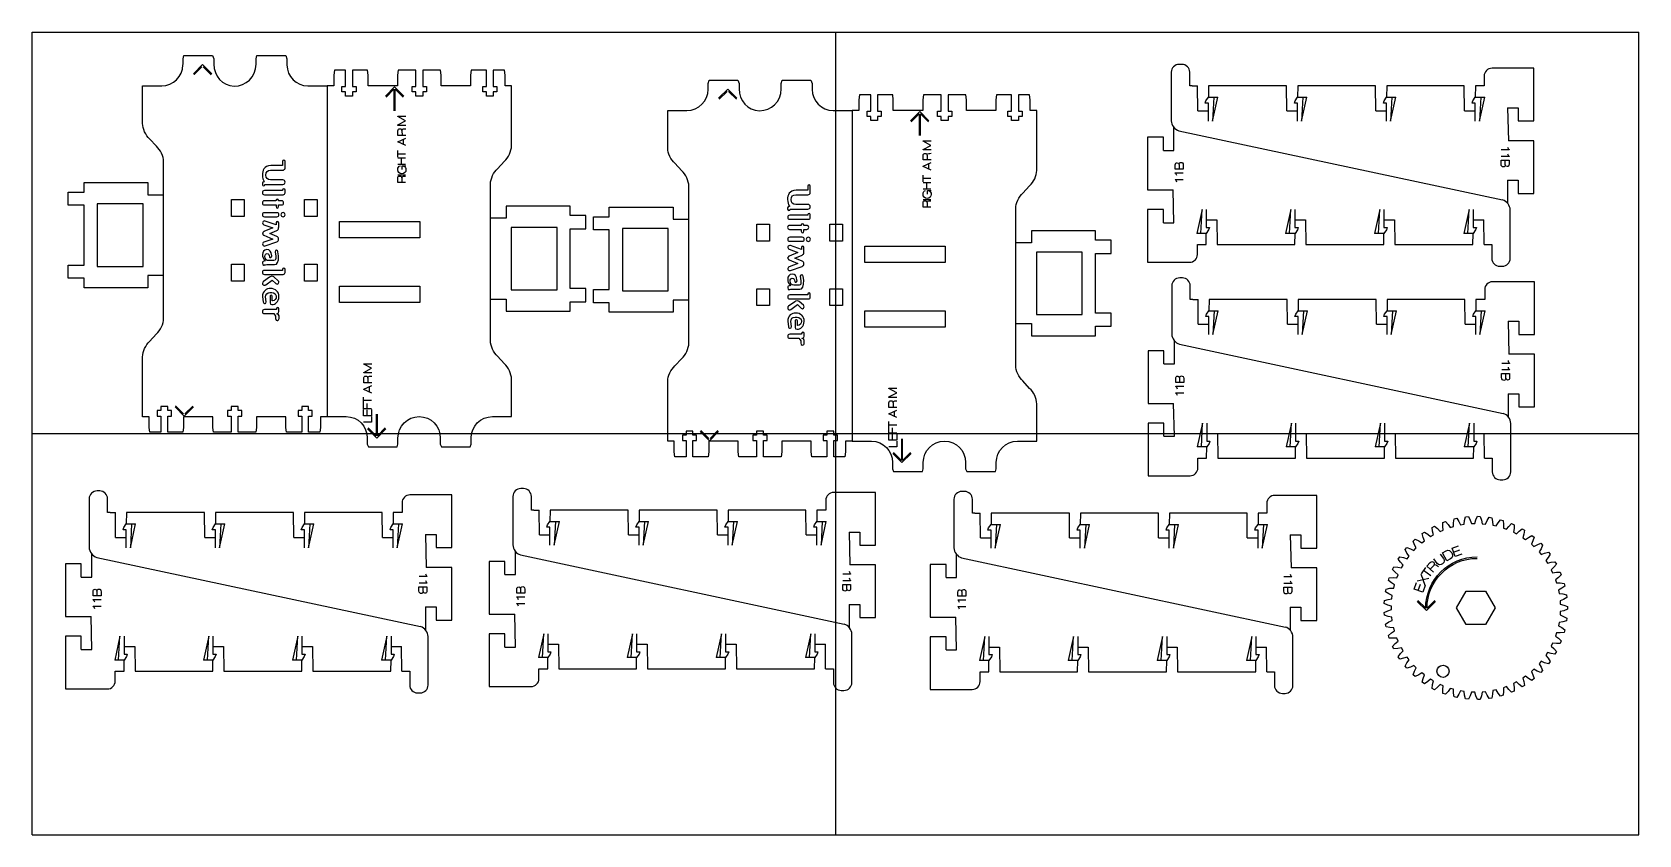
# Model space of a CAD drawing. Extents: x 0 to 610, y 0 to 305.
import ezdxf

# ---------------------------------------------------------------- set-up
doc = ezdxf.new("R2010")
doc.units = 0
doc.layers.add('CUTS', color=1, linetype='Continuous', true_color=0xff0000)
doc.layers.add('TEXT', color=5, linetype='Continuous', true_color=0x0000ff)
doc.layers.add('laser bed referance', color=3, linetype='Continuous', lineweight=25, true_color=0x00ff00)
doc.layers.add('Referance lines', color=2, linetype='Continuous', lineweight=25, true_color=0xffff00)

msp = doc.modelspace()

# ---------------------------------------------------------------- linework, layer by layer
at = {"layer": 'CUTS', "color": 1, "lineweight": 25, "true_color": 0xff0000}
for p, q in [((439.2, 284.35), (439.2, 289.56)), ((569.8, 291.06), (553.9, 291.06)), ((569.8, 271.06), (569.8, 291.06)), ((440.14, 284.35), (439.2, 284.35)), ((440.14, 284.35), (442.14, 284.35)), ((442.24, 274.96), (442.14, 284.35)), ((446.34, 284.35), (446.26, 280.07)), ((475.97, 284.35), (446.34, 284.35)), ((476.07, 274.96), (475.97, 284.35)), ((480.17, 284.35), (480.1, 280.07)), ((509.73, 284.35), (480.17, 284.35)), ((509.83, 274.96), (509.73, 284.35)), ((513.93, 284.35), (513.87, 280.07)), ((543.38, 284.35), (513.93, 284.35)), ((543.48, 274.96), (543.38, 284.35)), ((442.24, 274.96), (446.24, 274.96)), ((476.07, 274.96), (480.07, 274.96)), ((509.83, 274.96), (513.83, 274.96)), ((543.48, 274.96), (547.48, 274.96)), ((559.8, 276.06), (560.1, 263.57)), ((559.8, 276.06), (563.8, 276.06)), ((563.8, 276.06), (563.8, 271.06)), ((433.2, 259.88), (433.2, 268.62)), ((563.8, 271.06), (569.8, 271.06)), ((429.2, 264.88), (423.2, 264.88)), ((423.2, 264.88), (423.2, 244.88)), ((429.2, 259.88), (429.2, 264.88)), ((435.1, 267.36), (557.91, 241.08)), ((569.8, 263.57), (560.1, 263.57)), ((569.8, 243.57), (569.8, 263.57)), ((429.2, 259.88), (433.2, 259.88)), ((423.2, 244.88), (432.9, 244.88)), ((433.2, 232.39), (432.9, 244.88)), ((559.8, 248.57), (559.8, 239.83)), ((559.8, 248.57), (563.8, 248.57)), ((563.8, 248.57), (563.8, 243.57)), ((563.8, 243.57), (569.8, 243.57)), ((429.2, 237.39), (423.2, 237.39)), ((423.2, 237.39), (423.2, 217.39)), ((429.2, 232.39), (429.2, 237.39)), ((429.2, 232.39), (433.2, 232.39)), ((445.52, 233.48), (449.52, 233.48)), ((449.52, 233.48), (449.62, 224.1)), ((479.17, 233.48), (483.17, 233.48)), ((483.17, 233.48), (483.27, 224.1)), ((512.93, 233.48), (516.93, 233.48)), ((516.93, 233.48), (517.03, 224.1)), ((546.76, 233.48), (550.76, 233.48)), ((550.86, 224.1), (550.76, 233.48)), ((479.07, 224.1), (479.14, 228.38)), ((512.83, 224.1), (512.9, 228.38)), ((546.66, 224.1), (546.74, 228.38)), ((449.62, 224.1), (479.07, 224.1)), ((483.27, 224.1), (512.83, 224.1)), ((517.03, 224.1), (546.66, 224.1)), ((550.86, 224.1), (552.86, 224.1)), ((552.86, 224.1), (553.8, 224.1)), ((553.8, 224.1), (553.8, 218.89)), ((423.2, 217.39), (439.1, 217.39)), ((439.4, 203.3), (439.4, 208.5)), ((570, 210), (554.1, 210)), ((570, 190), (570, 210)), ((440.34, 203.3), (439.4, 203.3)), ((440.34, 203.3), (442.34, 203.3)), ((442.44, 193.91), (442.34, 203.3)), ((446.54, 203.3), (446.46, 199.01)), ((476.17, 203.3), (446.54, 203.3)), ((476.27, 193.91), (476.17, 203.3)), ((480.37, 203.3), (480.3, 199.01)), ((509.94, 203.3), (480.37, 203.3)), ((510.03, 193.91), (509.94, 203.3)), ((514.13, 203.3), (514.07, 199.01)), ((543.58, 203.3), (514.13, 203.3)), ((543.68, 193.91), (543.58, 203.3)), ((442.44, 193.91), (446.44, 193.91)), ((476.27, 193.91), (480.27, 193.91)), ((510.03, 193.91), (514.03, 193.91)), ((543.68, 193.91), (547.68, 193.91)), ((560, 195), (564, 195)), ((560, 195), (560.3, 182.51)), ((564, 195), (564, 190)), ((564, 190), (570, 190)), ((429.4, 183.82), (423.4, 183.82)), ((423.4, 183.82), (423.4, 163.82)), ((429.4, 178.82), (429.4, 183.82)), ((433.4, 178.82), (433.4, 187.56)), ((435.3, 186.31), (558.11, 160.02)), ((429.4, 178.82), (433.4, 178.82)), ((570, 182.51), (560.3, 182.51)), ((570, 162.51), (570, 182.51)), ((560, 167.51), (564, 167.51)), ((560, 167.51), (560, 158.77)), ((564, 167.51), (564, 162.51)), ((423.4, 163.82), (433.1, 163.82)), ((433.4, 151.33), (433.1, 163.82)), ((564, 162.51), (570, 162.51)), ((429.4, 156.33), (423.4, 156.33)), ((423.4, 156.33), (423.4, 136.34)), ((429.4, 151.33), (429.4, 156.33)), ((445.72, 152.42), (449.72, 152.42)), ((449.72, 152.42), (449.82, 143.04)), ((479.37, 152.42), (483.37, 152.42)), ((483.37, 152.42), (483.47, 143.04)), ((513.13, 152.42), (517.13, 152.42)), ((517.13, 152.42), (517.23, 143.04)), ((546.96, 152.42), (550.96, 152.42)), ((551.06, 143.04), (550.96, 152.42)), ((429.4, 151.33), (433.4, 151.33)), ((479.27, 143.04), (479.34, 147.33)), ((513.03, 143.04), (513.1, 147.33)), ((546.86, 143.04), (546.94, 147.33)), ((449.82, 143.04), (479.27, 143.04)), ((483.47, 143.04), (513.03, 143.04)), ((517.23, 143.04), (546.86, 143.04)), ((551.06, 143.04), (553.06, 143.04)), ((553.06, 143.04), (554, 143.04)), ((554, 143.04), (554, 137.84)), ((423.4, 136.34), (439.3, 136.34)), ((159.24, 129.07), (143.34, 129.07)), ((159.24, 109.07), (159.24, 129.07)), ((189.4, 123.3), (189.4, 128.5)), ((320, 130), (304.1, 130)), ((320, 110), (320, 130)), ((487.36, 128.91), (471.45, 128.91)), ((487.36, 108.91), (487.36, 128.91)), ((28.64, 122.36), (28.64, 127.57)), ((29.57, 122.36), (28.64, 122.36)), ((29.57, 122.36), (31.58, 122.36)), ((31.68, 112.97), (31.58, 122.36)), ((35.78, 122.36), (35.7, 118.07)), ((65.41, 122.36), (35.78, 122.36)), ((65.51, 112.97), (65.41, 122.36)), ((69.61, 122.36), (69.54, 118.07)), ((99.17, 122.36), (69.61, 122.36)), ((99.27, 112.97), (99.17, 122.36)), ((103.37, 122.36), (103.3, 118.07)), ((132.82, 122.36), (103.37, 122.36)), ((132.92, 112.97), (132.82, 122.36)), ((190.34, 123.3), (189.4, 123.3)), ((190.34, 123.3), (192.34, 123.3)), ((192.44, 113.91), (192.34, 123.3)), ((196.54, 123.3), (196.46, 119.01)), ((226.17, 123.3), (196.54, 123.3)), ((226.27, 113.91), (226.17, 123.3)), ((230.37, 123.3), (230.3, 119.01)), ((259.94, 123.3), (230.37, 123.3)), ((260.03, 113.91), (259.94, 123.3)), ((264.13, 123.3), (264.07, 119.01)), ((293.58, 123.3), (264.13, 123.3)), ((293.68, 113.91), (293.58, 123.3)), ((356.75, 122.2), (356.75, 127.41)), ((357.69, 122.2), (356.75, 122.2)), ((357.69, 122.2), (359.69, 122.2)), ((359.79, 112.81), (359.69, 122.2)), ((363.89, 122.2), (363.82, 117.91)), ((393.53, 122.2), (363.89, 122.2)), ((393.63, 112.81), (393.53, 122.2)), ((397.73, 122.2), (397.66, 117.91)), ((427.29, 122.2), (397.73, 122.2)), ((427.39, 112.81), (427.29, 122.2)), ((431.49, 122.2), (431.42, 117.91)), ((460.93, 122.2), (431.49, 122.2)), ((461.03, 112.81), (460.93, 122.2)), ((31.68, 112.97), (35.68, 112.97)), ((65.51, 112.97), (69.51, 112.97)), ((99.27, 112.97), (103.27, 112.97)), ((132.92, 112.97), (136.92, 112.97)), ((149.24, 114.07), (153.24, 114.07)), ((149.24, 114.07), (149.54, 101.58)), ((153.24, 114.07), (153.24, 109.07)), ((192.44, 113.91), (196.44, 113.91)), ((226.27, 113.91), (230.27, 113.91)), ((260.03, 113.91), (264.03, 113.91)), ((293.68, 113.91), (297.68, 113.91)), ((310, 115), (314, 115)), ((310, 115), (310.3, 102.51)), ((314, 115), (314, 110)), ((314, 110), (320, 110)), ((359.79, 112.81), (363.79, 112.81)), ((393.63, 112.81), (397.63, 112.81)), ((427.39, 112.81), (431.39, 112.81)), ((461.03, 112.81), (465.03, 112.81)), ((477.36, 113.91), (477.66, 101.42)), ((477.36, 113.91), (481.36, 113.91)), ((481.36, 113.91), (481.36, 108.91)), ((22.64, 97.88), (22.64, 106.63)), ((24.54, 105.37), (147.35, 79.08)), ((153.24, 109.07), (159.24, 109.07)), ((179.4, 103.82), (173.4, 103.82)), ((173.4, 103.82), (173.4, 83.82)), ((179.4, 98.82), (179.4, 103.82)), ((183.4, 98.82), (183.4, 107.56)), ((185.3, 106.31), (308.11, 80.02)), ((350.76, 97.72), (350.76, 106.47)), ((352.66, 105.21), (475.47, 78.93)), ((481.36, 108.91), (487.36, 108.91)), ((18.64, 102.88), (12.64, 102.88)), ((12.64, 102.88), (12.64, 82.88)), ((18.64, 97.88), (18.64, 102.88)), ((18.64, 97.88), (22.64, 97.88)), ((159.24, 101.58), (149.54, 101.58)), ((159.24, 81.58), (159.24, 101.58)), ((179.4, 98.82), (183.4, 98.82)), ((320, 102.51), (310.3, 102.51)), ((320, 82.51), (320, 102.51)), ((346.76, 102.72), (340.76, 102.72)), ((340.76, 102.72), (340.76, 82.72)), ((346.76, 97.72), (346.76, 102.72)), ((346.76, 97.72), (350.76, 97.72)), ((487.36, 101.42), (477.66, 101.42)), ((487.36, 81.42), (487.36, 101.42)), ((149.24, 86.58), (153.24, 86.58)), ((149.24, 86.58), (149.24, 77.83)), ((153.24, 86.58), (153.24, 81.58)), ((310, 87.51), (314, 87.51)), ((310, 87.51), (310, 78.77)), ((314, 87.51), (314, 82.51)), ((477.36, 86.42), (477.36, 77.67)), ((477.36, 86.42), (481.36, 86.42)), ((481.36, 86.42), (481.36, 81.42)), ((12.64, 82.88), (22.34, 82.88)), ((22.64, 70.4), (22.34, 82.88)), ((153.24, 81.58), (159.24, 81.58)), ((173.4, 83.82), (183.1, 83.82)), ((183.4, 71.33), (183.1, 83.82)), ((314, 82.51), (320, 82.51)), ((340.76, 82.72), (350.46, 82.72)), ((350.76, 70.24), (350.46, 82.72)), ((481.36, 81.42), (487.36, 81.42)), ((18.64, 75.4), (12.64, 75.4)), ((12.64, 75.4), (12.64, 55.4)), ((18.64, 70.4), (18.64, 75.4)), ((179.4, 76.33), (173.4, 76.33)), ((173.4, 76.33), (173.4, 56.34)), ((179.4, 71.33), (179.4, 76.33)), ((346.76, 75.24), (340.76, 75.24)), ((340.76, 75.24), (340.76, 55.24)), ((346.76, 70.24), (346.76, 75.24)), ((18.64, 70.4), (22.64, 70.4)), ((34.96, 71.49), (38.96, 71.49)), ((38.96, 71.49), (39.06, 62.1)), ((68.6, 71.49), (72.6, 71.49)), ((72.6, 71.49), (72.7, 62.1)), ((102.37, 71.49), (106.37, 71.49)), ((106.37, 71.49), (106.47, 62.1)), ((136.2, 71.49), (140.2, 71.49)), ((140.3, 62.1), (140.2, 71.49)), ((179.4, 71.33), (183.4, 71.33)), ((195.72, 72.42), (199.72, 72.42)), ((199.72, 72.42), (199.82, 63.04)), ((229.27, 63.04), (229.34, 67.33)), ((229.37, 72.42), (233.37, 72.42)), ((233.37, 72.42), (233.47, 63.04)), ((263.03, 63.04), (263.1, 67.33)), ((263.13, 72.42), (267.13, 72.42)), ((267.13, 72.42), (267.23, 63.04)), ((296.86, 63.04), (296.94, 67.33)), ((296.96, 72.42), (300.96, 72.42)), ((301.06, 63.04), (300.96, 72.42)), ((346.76, 70.24), (350.76, 70.24)), ((363.08, 71.33), (367.08, 71.33)), ((367.08, 71.33), (367.18, 61.94)), ((396.72, 71.33), (400.72, 71.33)), ((400.72, 71.33), (400.82, 61.94)), ((430.48, 71.33), (434.48, 71.33)), ((434.48, 71.33), (434.58, 61.94)), ((464.32, 71.33), (468.32, 71.33)), ((468.42, 61.94), (468.32, 71.33)), ((39.06, 62.1), (68.5, 62.1)), ((68.5, 62.1), (68.57, 66.39)), ((72.7, 62.1), (102.27, 62.1)), ((102.27, 62.1), (102.33, 66.39)), ((106.47, 62.1), (136.1, 62.1)), ((136.1, 62.1), (136.18, 66.39)), ((140.3, 62.1), (142.3, 62.1)), ((142.3, 62.1), (143.24, 62.1)), ((143.24, 62.1), (143.24, 56.9)), ((199.82, 63.04), (229.27, 63.04)), ((233.47, 63.04), (263.03, 63.04)), ((267.23, 63.04), (296.86, 63.04)), ((301.06, 63.04), (303.06, 63.04)), ((303.06, 63.04), (304, 63.04)), ((304, 63.04), (304, 57.84)), ((367.18, 61.94), (396.62, 61.94)), ((396.62, 61.94), (396.69, 66.23)), ((400.82, 61.94), (430.38, 61.94)), ((430.38, 61.94), (430.45, 66.23)), ((434.58, 61.94), (464.22, 61.94)), ((464.22, 61.94), (464.29, 66.23)), ((468.42, 61.94), (470.42, 61.94)), ((470.42, 61.94), (471.36, 61.94)), ((471.36, 61.94), (471.36, 56.74)), ((12.64, 55.4), (28.54, 55.4)), ((173.4, 56.34), (189.3, 56.34)), ((340.76, 55.24), (356.66, 55.24))]:
    msp.add_line(p, q, dxfattribs=at)
for points in [[(57.23, 292.39), (57.24, 292.59), (57.24, 292.74), (57.24, 294.67), (57.56, 295.9), (68.49, 295.9), (68.91, 294.67), (68.91, 292.74), (68.92, 292.59), (68.92, 292.59)], [(84.96, 292.59), (84.96, 292.59), (84.96, 292.74), (84.96, 294.67), (85.29, 295.9), (96.21, 295.9), (96.64, 294.67), (96.64, 292.74), (96.64, 292.59), (96.64, 292.39)], [(181.89, 284.39), (179.42, 284.39), (179.42, 288.47), (179.17, 290.29), (174.94, 290.29), (174.94, 284.17), (176.34, 284.17), (176.34, 282.07), (174.94, 282.07), (174.94, 280.53), (172.34, 280.53), (172.34, 282.07), (170.94, 282.07), (170.94, 284.17), (172.34, 284.17), (172.34, 290.29), (166.62, 290.29), (166.37, 288.47), (166.37, 284.39), (155.19, 284.39), (155.19, 288.47), (154.94, 290.29), (148.22, 290.29), (148.22, 284.17), (149.62, 284.17), (149.62, 282.07), (148.22, 282.07), (148.22, 280.53), (145.62, 280.53), (145.62, 282.07), (144.22, 282.07), (144.22, 284.17), (145.62, 284.17), (145.62, 290.29), (138.89, 290.29), (138.64, 288.47), (138.64, 284.39), (127.47, 284.39), (127.47, 288.47), (127.22, 290.29), (121.49, 290.29), (121.49, 284.17), (122.89, 284.17), (122.89, 282.07), (121.49, 282.07), (121.49, 280.53), (118.89, 280.53), (118.89, 282.07), (117.49, 282.07), (117.49, 284.17), (118.89, 284.17), (118.89, 290.29), (114.67, 290.29), (114.42, 288.47), (114.42, 284.39), (111.89, 284.39), (111.89, 158.83), (119.16, 158.83)], [(256.51, 283.05), (256.51, 283.25), (256.51, 283.41), (256.51, 285.34), (256.84, 286.57), (267.76, 286.57), (268.19, 285.34), (268.19, 283.41), (268.19, 283.25), (268.19, 283.25)], [(284.24, 283.25), (284.24, 283.25), (284.24, 283.41), (284.24, 285.34), (284.56, 286.57), (295.49, 286.57), (295.91, 285.34), (295.91, 283.41), (295.91, 283.25), (295.92, 283.05)], [(432.2, 289.56), (432.2, 288.85)], [(436.2, 292.56), (435.2, 292.56)], [(550.9, 288.06), (550.9, 284.35), (547.58, 284.35), (547.55, 280.06)], [(41.89, 270.13), (41.89, 284.39), (49.16, 284.39)], [(104.61, 284.39), (111.89, 284.39)], [(181.89, 261.63), (181.89, 284.39), (181.89, 284.39)], [(381.17, 275.06), (378.69, 275.06), (378.69, 279.13), (378.44, 280.96), (374.21, 280.96), (374.21, 274.83), (375.61, 274.83), (375.61, 272.73), (374.21, 272.73), (374.21, 271.2), (371.61, 271.2), (371.61, 272.73), (370.21, 272.73), (370.21, 274.83), (371.61, 274.83), (371.61, 280.96), (365.89, 280.96), (365.64, 279.13), (365.64, 275.06), (354.47, 275.06), (354.47, 279.13), (354.22, 280.96), (347.49, 280.96), (347.49, 274.83), (348.89, 274.83), (348.89, 272.73), (347.49, 272.73), (347.49, 271.2), (344.89, 271.2), (344.89, 272.73), (343.49, 272.73), (343.49, 274.83), (344.89, 274.83), (344.89, 280.96), (338.17, 280.96), (337.92, 279.13), (337.92, 275.06), (326.74, 275.06), (326.74, 279.13), (326.49, 280.96), (320.76, 280.96), (320.76, 274.83), (322.17, 274.83), (322.17, 272.73), (320.76, 272.73), (320.76, 271.2), (318.16, 271.2), (318.16, 272.73), (316.76, 272.73), (316.76, 274.83), (318.16, 274.83), (318.16, 280.96), (313.94, 280.96), (313.69, 279.13), (313.69, 275.06), (311.16, 275.06), (311.16, 149.49), (318.44, 149.49)], [(432.2, 281.35), (432.2, 280.65)], [(241.16, 260.79), (241.16, 275.06), (248.44, 275.06)], [(303.89, 275.06), (311.16, 275.06)], [(381.17, 252.29), (381.17, 275.06), (381.17, 275.06)], [(432.2, 274.65), (432.2, 271.16)], [(446.26, 271.03), (446.26, 277.87), (445.06, 277.87), (445.35, 278.75), (446.26, 280.07), (448.32, 280.07), (447.82, 271.03), (449.83, 280.07)], [(448.32, 280.07), (449.83, 280.07)], [(480.1, 271.03), (480.1, 277.87), (478.9, 277.87), (479.19, 278.75), (480.1, 280.07), (482.16, 280.07), (481.66, 271.03), (483.67, 280.07)], [(482.16, 280.07), (483.67, 280.07)], [(513.87, 271.03), (513.87, 277.87), (512.67, 277.87), (512.95, 278.75), (513.87, 280.07), (515.92, 280.07), (515.42, 271.03), (517.44, 280.07)], [(515.92, 280.07), (517.44, 280.07)], [(547.55, 271.03), (547.55, 277.87), (546.35, 277.87), (546.63, 278.75), (547.55, 280.07), (549.6, 280.07), (549.1, 271.03), (551.12, 280.07)], [(549.6, 280.07), (551.12, 280.07)], [(47.19, 261.45), (44.59, 264.31)], [(49.89, 196.04), (49.89, 255.64)], [(176.59, 252.95), (179.19, 255.81)], [(246.46, 252.12), (243.87, 254.98)], [(49.92, 212.38), (43.92, 212.38), (43.92, 207.77), (19.72, 207.77), (19.72, 211.38), (13.72, 211.38), (13.72, 216.36), (19.72, 216.36), (19.72, 239.07), (13.72, 239.07), (13.72, 244.06), (19.72, 244.06), (19.72, 247.66), (43.92, 247.66), (43.92, 243.06), (49.92, 243.06)], [(173.89, 187.54), (173.89, 247.14)], [(249.16, 186.71), (249.16, 246.3)], [(375.87, 243.62), (378.46, 246.48)], [(42.08, 239.57), (24.69, 239.57), (24.69, 215.86), (42.08, 215.86), (42.08, 239.57), (42.08, 239.57), (42.08, 239.57)], [(75.69, 234.79), (75.69, 241.19), (80.48, 241.19), (80.48, 234.79), (75.69, 234.79), (75.69, 234.79)], [(103.39, 234.79), (103.39, 241.19), (108.17, 241.19), (108.17, 234.79), (103.39, 234.79), (103.39, 234.79)], [(173.91, 203.45), (179.91, 203.45), (179.91, 198.85), (204.11, 198.85), (204.11, 202.45), (210.11, 202.45), (210.11, 207.44), (204.11, 207.44), (204.11, 230.14), (210.11, 230.14), (210.11, 235.13), (204.11, 235.13), (204.11, 238.73), (179.91, 238.73), (179.91, 234.13), (173.91, 234.13)], [(249.19, 203.04), (243.19, 203.04), (243.19, 198.44), (218.99, 198.44), (218.99, 202.04), (212.99, 202.04), (212.99, 207.03), (218.99, 207.03), (218.99, 229.73), (212.99, 229.73), (212.99, 234.72), (218.99, 234.72), (218.99, 238.32), (243.19, 238.32), (243.19, 233.72), (249.19, 233.72)], [(373.17, 178.21), (373.17, 237.8)], [(147.08, 232.84), (147.08, 226.64), (116.6, 226.64), (116.6, 232.84), (147.08, 232.84), (147.08, 232.84)], [(274.97, 225.46), (274.97, 231.86), (279.76, 231.86), (279.76, 225.46), (274.97, 225.46), (274.97, 225.46)], [(302.66, 225.46), (302.66, 231.86), (307.45, 231.86), (307.45, 225.46), (302.66, 225.46), (302.66, 225.46)], [(445.45, 237.42), (445.45, 230.58), (446.65, 230.58), (446.37, 229.7), (445.45, 228.38), (443.4, 228.38), (443.9, 237.42), (441.88, 228.38)], [(479.13, 237.42), (479.13, 230.58), (480.33, 230.58), (480.05, 229.7), (479.14, 228.38), (477.08, 228.38), (477.58, 237.42), (475.56, 228.38)], [(512.9, 237.42), (512.9, 230.58), (514.1, 230.58), (513.81, 229.7), (512.9, 228.38), (510.84, 228.38), (511.34, 237.42), (509.33, 228.38)], [(546.74, 237.42), (546.74, 230.58), (547.94, 230.58), (547.65, 229.7), (546.74, 228.38), (544.68, 228.38), (545.18, 237.42), (543.17, 228.38)], [(560.8, 233.79), (560.8, 237.28)], [(181.75, 230.64), (181.75, 206.94), (199.15, 206.94), (199.15, 230.64), (181.75, 230.64), (181.75, 230.64), (181.75, 230.64)], [(241.36, 230.23), (223.96, 230.23), (223.96, 206.53), (241.36, 206.53), (241.36, 230.23), (241.36, 230.23), (241.36, 230.23)], [(373.19, 194.11), (379.19, 194.11), (379.19, 189.51), (403.39, 189.51), (403.39, 193.11), (409.39, 193.11), (409.39, 198.1), (403.39, 198.1), (403.39, 220.8), (409.39, 220.8), (409.39, 225.79), (403.39, 225.79), (403.39, 229.39), (379.19, 229.39), (379.19, 224.79), (373.19, 224.79)], [(443.4, 228.38), (441.88, 228.38)], [(442.1, 220.39), (442.1, 224.1), (445.42, 224.1), (445.45, 228.38)], [(477.08, 228.38), (475.56, 228.38)], [(510.84, 228.38), (509.33, 228.38)], [(544.68, 228.38), (543.17, 228.38)], [(560.8, 227.1), (560.8, 227.8)], [(346.36, 223.51), (346.36, 217.31), (315.88, 217.31), (315.88, 223.51), (346.36, 223.51), (346.36, 223.51)], [(381.02, 221.3), (381.02, 197.6), (398.42, 197.6), (398.42, 221.3), (381.02, 221.3), (381.02, 221.3), (381.02, 221.3)], [(560.8, 218.89), (560.8, 219.6)], [(75.69, 210.29), (75.69, 216.69), (80.48, 216.69), (80.48, 210.29), (75.69, 210.29), (75.69, 210.29)], [(108.17, 216.69), (108.17, 210.28), (103.39, 210.28), (103.39, 216.69), (108.17, 216.69), (108.17, 216.69)], [(556.8, 215.89), (557.8, 215.89)], [(147.08, 208.33), (147.08, 202.13), (116.6, 202.13), (116.6, 208.33), (147.08, 208.33), (147.08, 208.33)], [(274.97, 200.95), (274.97, 207.35), (279.76, 207.35), (279.76, 200.95), (274.97, 200.95), (274.97, 200.95)], [(307.45, 207.35), (307.45, 200.95), (302.66, 200.95), (302.66, 207.35), (307.45, 207.35), (307.45, 207.35)], [(432.4, 208.5), (432.4, 207.8)], [(436.4, 211.5), (435.4, 211.5)], [(551.1, 207), (551.1, 203.3), (547.78, 203.3), (547.75, 199.01)], [(346.36, 199), (346.36, 192.8), (315.88, 192.8), (315.88, 199), (346.36, 199), (346.36, 199)], [(432.4, 200.3), (432.4, 199.59)], [(446.46, 189.97), (446.46, 196.81), (445.26, 196.81), (445.55, 197.69), (446.46, 199.01), (448.52, 199.01), (448.02, 189.97), (450.03, 199.01)], [(448.52, 199.01), (450.03, 199.01)], [(480.31, 189.97), (480.31, 196.81), (479.1, 196.81), (479.39, 197.69), (480.3, 199.01), (482.36, 199.01), (481.86, 189.97), (483.87, 199.01)], [(482.36, 199.01), (483.87, 199.01)], [(514.07, 189.97), (514.07, 196.81), (512.87, 196.81), (513.15, 197.69), (514.07, 199.01), (516.12, 199.01), (515.62, 189.97), (517.64, 199.01)], [(516.12, 199.01), (517.64, 199.01)], [(547.75, 189.97), (547.75, 196.81), (546.55, 196.81), (546.83, 197.69), (547.75, 199.01), (549.8, 199.01), (549.3, 189.97), (551.32, 199.01)], [(549.8, 199.01), (551.32, 199.01)], [(44.59, 187.37), (47.19, 190.23)], [(432.4, 193.59), (432.4, 190.11)], [(111.89, 158.78), (109.36, 158.78), (109.36, 154.71), (109.11, 152.88), (104.89, 152.88), (104.89, 159.01), (106.29, 159.01), (106.29, 161.11), (104.89, 161.11), (104.89, 162.65), (102.29, 162.65), (102.29, 161.11), (100.89, 161.11), (100.89, 159.01), (102.29, 159.01), (102.29, 152.88), (96.56, 152.88), (96.31, 154.71), (96.31, 158.78), (85.14, 158.78), (85.14, 154.71), (84.89, 152.88), (78.16, 152.88), (78.16, 159.01), (79.56, 159.01), (79.56, 161.11), (78.16, 161.11), (78.16, 162.65), (75.56, 162.65), (75.56, 161.11), (74.16, 161.11), (74.16, 159.01), (75.56, 159.01), (75.56, 152.88), (68.84, 152.88), (68.59, 154.71), (68.59, 158.78), (57.41, 158.78), (57.41, 154.71), (57.16, 152.88), (51.44, 152.88), (51.44, 159.01), (52.84, 159.01), (52.84, 161.11), (51.44, 161.11), (51.44, 162.65), (48.84, 162.65), (48.84, 161.11), (47.44, 161.11), (47.44, 159.01), (48.84, 159.01), (48.84, 152.88), (44.61, 152.88), (44.36, 154.71), (44.36, 158.78), (41.89, 158.78), (41.89, 181.55)], [(179.19, 178.87), (176.59, 181.73)], [(243.87, 178.03), (246.46, 180.89)], [(174.62, 158.83), (181.89, 158.83), (181.89, 173.05)], [(311.16, 149.45), (308.64, 149.45), (308.64, 145.38), (308.39, 143.55), (304.16, 143.55), (304.16, 149.68), (305.56, 149.68), (305.56, 151.78), (304.16, 151.78), (304.16, 153.31), (301.56, 153.31), (301.56, 151.78), (300.16, 151.78), (300.16, 149.68), (301.56, 149.68), (301.56, 143.55), (295.84, 143.55), (295.59, 145.38), (295.59, 149.45), (284.41, 149.45), (284.41, 145.38), (284.16, 143.55), (277.44, 143.55), (277.44, 149.68), (278.84, 149.68), (278.84, 151.78), (277.44, 151.78), (277.44, 153.31), (274.84, 153.31), (274.84, 151.78), (273.44, 151.78), (273.44, 149.68), (274.84, 149.68), (274.84, 143.55), (268.11, 143.55), (267.86, 145.38), (267.86, 149.45), (256.69, 149.45), (256.69, 145.38), (256.44, 143.55), (250.71, 143.55), (250.71, 149.68), (252.11, 149.68), (252.11, 151.78), (250.71, 151.78), (250.71, 153.31), (248.11, 153.31), (248.11, 151.78), (246.71, 151.78), (246.71, 149.68), (248.11, 149.68), (248.11, 143.55), (243.89, 143.55), (243.64, 145.38), (243.64, 149.45), (241.16, 149.45), (241.16, 172.22)], [(378.46, 169.53), (375.87, 172.39)], [(373.89, 149.49), (381.17, 149.49), (381.17, 163.72)], [(445.65, 156.36), (445.65, 149.52), (446.85, 149.52), (446.57, 148.64), (445.66, 147.33), (443.6, 147.33), (444.1, 156.36), (442.08, 147.33)], [(479.33, 156.36), (479.33, 149.52), (480.54, 149.52), (480.25, 148.64), (479.34, 147.33), (477.28, 147.33), (477.78, 156.36), (475.77, 147.33)], [(513.1, 156.36), (513.1, 149.52), (514.3, 149.52), (514.01, 148.64), (513.1, 147.33), (511.04, 147.33), (511.54, 156.36), (509.53, 147.33)], [(546.94, 156.36), (546.94, 149.52), (548.14, 149.52), (547.86, 148.64), (546.94, 147.33), (544.88, 147.33), (545.38, 156.36), (543.37, 147.33)], [(561, 152.74), (561, 156.23)], [(127.14, 150.68), (127.14, 150.59), (127.14, 148.31), (127.56, 147.28), (138.49, 147.28), (138.81, 148.31), (138.81, 150.59), (138.81, 150.68)], [(154.87, 150.68), (154.87, 150.59), (154.87, 148.31), (155.29, 147.28), (166.22, 147.28), (166.54, 148.31), (166.54, 150.59), (166.54, 150.68)], [(443.6, 147.33), (442.08, 147.33)], [(442.3, 139.34), (442.3, 143.04), (445.62, 143.04), (445.65, 147.33)], [(477.28, 147.33), (475.77, 147.33)], [(511.04, 147.33), (509.53, 147.33)], [(544.88, 147.33), (543.37, 147.33)], [(561, 146.04), (561, 146.74)], [(326.42, 141.34), (326.42, 141.26), (326.42, 138.97), (326.84, 137.94), (337.77, 137.94), (338.09, 138.97), (338.09, 141.26), (338.09, 141.34)], [(354.14, 141.34), (354.14, 141.26), (354.14, 138.97), (354.57, 137.94), (365.49, 137.94), (365.82, 138.97), (365.82, 141.26), (365.82, 141.34)], [(557, 134.84), (558, 134.84)], [(561, 137.84), (561, 138.54)], [(25.64, 130.57), (24.64, 130.57)], [(182.4, 128.5), (182.4, 127.8)], [(186.4, 131.5), (185.4, 131.5)], [(353.75, 130.41), (352.75, 130.41)], [(21.64, 127.57), (21.64, 126.86)], [(140.34, 126.07), (140.34, 122.36), (137.01, 122.36), (136.98, 118.07)], [(301.1, 127), (301.1, 123.3), (297.78, 123.3), (297.75, 119.01)], [(349.75, 127.41), (349.75, 126.7)], [(468.45, 125.91), (468.45, 122.2), (465.13, 122.2), (465.1, 117.91)], [(21.64, 119.36), (21.64, 118.66)], [(35.7, 109.03), (35.7, 115.87), (34.5, 115.87), (34.78, 116.76), (35.7, 118.07), (37.76, 118.07), (37.26, 109.03), (39.27, 118.07)], [(37.76, 118.07), (39.27, 118.07)], [(69.54, 109.03), (69.54, 115.87), (68.34, 115.87), (68.63, 116.76), (69.54, 118.07), (71.6, 118.07), (71.1, 109.03), (73.11, 118.07)], [(71.6, 118.07), (73.11, 118.07)], [(103.3, 109.03), (103.3, 115.87), (102.1, 115.87), (102.39, 116.76), (103.3, 118.07), (105.36, 118.07), (104.86, 109.03), (106.87, 118.07)], [(105.36, 118.07), (106.87, 118.07)], [(136.99, 109.03), (136.99, 115.87), (135.78, 115.87), (136.07, 116.76), (136.98, 118.07), (139.04, 118.07), (138.54, 109.03), (140.55, 118.07)], [(139.04, 118.07), (140.55, 118.07)], [(182.4, 120.3), (182.4, 119.59)], [(196.46, 109.97), (196.46, 116.81), (195.26, 116.81), (195.55, 117.69), (196.46, 119.01), (198.52, 119.01), (198.02, 109.97), (200.03, 119.01)], [(198.52, 119.01), (200.03, 119.01)], [(230.31, 109.97), (230.31, 116.81), (229.1, 116.81), (229.39, 117.69), (230.3, 119.01), (232.36, 119.01), (231.86, 109.97), (233.87, 119.01)], [(232.36, 119.01), (233.87, 119.01)], [(264.07, 109.97), (264.07, 116.81), (262.87, 116.81), (263.15, 117.69), (264.07, 119.01), (266.12, 119.01), (265.62, 109.97), (267.64, 119.01)], [(266.12, 119.01), (267.64, 119.01)], [(297.75, 109.97), (297.75, 116.81), (296.55, 116.81), (296.83, 117.69), (297.75, 119.01), (299.8, 119.01), (299.3, 109.97), (301.32, 119.01)], [(299.8, 119.01), (301.32, 119.01)], [(349.75, 119.2), (349.75, 118.5)], [(363.82, 108.87), (363.82, 115.71), (362.62, 115.71), (362.9, 116.6), (363.82, 117.91), (365.88, 117.91), (365.38, 108.87), (367.39, 117.91)], [(365.88, 117.91), (367.39, 117.91)], [(397.66, 108.87), (397.66, 115.71), (396.46, 115.71), (396.74, 116.6), (397.66, 117.91), (399.72, 117.91), (399.22, 108.87), (401.23, 117.91)], [(399.72, 117.91), (401.23, 117.91)], [(431.42, 108.87), (431.42, 115.71), (430.22, 115.71), (430.51, 116.6), (431.42, 117.91), (433.48, 117.91), (432.98, 108.87), (434.99, 117.91)], [(433.48, 117.91), (434.99, 117.91)], [(465.1, 108.87), (465.1, 115.71), (463.9, 115.71), (464.19, 116.6), (465.1, 117.91), (467.16, 117.91), (466.66, 108.87), (468.67, 117.91)], [(467.16, 117.91), (468.67, 117.91)], [(582.51, 86.71), (582.51, 85.65), (581.14, 85.11), (579.76, 84.77), (579.68, 83.49), (581, 82.97), (582.3, 82.26), (582.16, 81.21), (580.73, 80.85), (579.31, 80.68), (579.07, 79.43), (580.32, 78.75), (581.51, 77.87), (581.24, 76.85), (579.77, 76.67), (578.35, 76.69), (577.95, 75.48), (579.1, 74.64), (580.17, 73.62), (579.77, 72.64), (578.29, 72.66), (576.89, 72.85), (576.33, 71.7), (577.36, 70.73), (578.3, 69.58), (577.78, 68.66), (576.31, 68.86), (574.94, 69.24), (574.25, 68.17), (575.15, 67.06), (575.92, 65.81), (575.29, 64.96), (573.86, 65.35), (572.55, 65.9), (571.73, 64.92), (572.48, 63.72), (573.09, 62.37), (572.35, 61.61), (570.99, 62.18), (569.76, 62.89), (568.81, 62.03), (569.4, 60.74), (569.83, 59.32), (569.01, 58.66), (567.72, 59.4), (566.6, 60.27), (565.55, 59.53), (565.97, 58.18), (566.22, 56.72), (565.32, 56.17), (564.14, 57.07), (563.13, 58.07), (561.99, 57.48), (562.24, 56.08), (562.3, 54.6), (561.33, 54.17), (560.28, 55.21), (559.41, 56.33), (558.21, 55.89), (558.27, 54.47), (558.14, 53), (557.13, 52.7), (556.22, 53.86), (555.49, 55.08), (554.25, 54.8), (554.13, 53.38), (553.81, 51.94), (552.77, 51.77), (552.01, 53.04), (551.45, 54.35), (550.18, 54.22), (549.88, 52.84), (549.38, 51.44), (548.33, 51.41), (547.74, 52.77), (547.35, 54.13), (546.07, 54.18), (545.6, 52.84), (544.93, 51.52), (543.88, 51.62), (543.47, 53.04), (543.26, 54.45), (541.99, 54.65), (541.35, 53.38), (540.52, 52.16), (539.49, 52.4), (539.26, 53.86), (539.24, 55.28), (538.01, 55.64), (537.21, 54.47), (536.23, 53.37), (535.23, 53.73), (535.2, 55.21), (535.35, 56.62), (534.18, 57.14), (533.24, 56.08), (532.12, 55.11), (531.19, 55.6), (531.34, 57.07), (531.68, 58.45), (530.58, 59.11), (529.51, 58.18), (528.28, 57.36), (527.41, 57.96), (527.75, 59.4), (528.26, 60.73), (527.26, 61.53), (526.08, 60.74), (524.75, 60.08), (523.97, 60.79), (524.49, 62.18), (525.17, 63.43), (524.28, 64.35), (523, 63.72), (521.6, 63.24), (520.92, 64.04), (521.62, 65.35), (522.44, 66.5), (521.68, 67.53), (520.33, 67.06), (518.88, 66.77), (518.31, 67.65), (519.17, 68.86), (520.13, 69.9), (519.51, 71.01), (518.12, 70.73), (516.64, 70.62), (516.18, 71.57), (517.19, 72.66), (518.28, 73.56), (517.8, 74.75), (516.38, 74.64), (514.9, 74.72), (514.57, 75.73), (515.71, 76.67), (516.91, 77.44), (516.58, 78.67), (515.16, 78.75), (513.71, 79.02), (513.51, 80.05), (514.75, 80.85), (516.04, 81.45), (515.88, 82.72), (514.48, 82.97), (513.07, 83.43), (513, 84.48), (514.34, 85.11), (515.7, 85.54), (515.7, 86.82), (514.34, 87.25), (513, 87.88), (513.07, 88.94), (514.48, 89.39), (515.88, 89.65), (516.04, 90.91), (514.75, 91.51), (513.51, 92.31), (513.71, 93.35), (515.16, 93.62), (516.58, 93.69), (516.91, 94.93), (515.71, 95.69), (514.57, 96.64), (514.9, 97.64), (516.38, 97.72), (517.8, 97.61), (518.28, 98.8), (517.19, 99.71), (516.18, 100.79), (516.64, 101.75), (518.12, 101.64), (519.51, 101.35), (520.13, 102.46), (519.17, 103.5), (518.31, 104.71), (518.88, 105.59), (520.33, 105.3), (521.68, 104.84), (522.44, 105.86), (521.62, 107.02), (520.92, 108.32), (521.6, 109.13), (523, 108.65), (524.28, 108.02), (525.17, 108.93), (524.49, 110.18), (523.97, 111.57), (524.75, 112.28), (526.08, 111.62), (527.26, 110.84), (528.26, 111.63), (527.75, 112.96), (527.41, 114.4), (528.28, 115), (529.51, 114.19), (530.58, 113.25), (531.68, 113.92), (531.34, 115.3), (531.19, 116.77), (532.12, 117.26), (533.24, 116.29), (534.18, 115.22), (535.35, 115.74), (535.2, 117.15), (535.23, 118.63), (536.23, 119), (537.21, 117.89), (538.01, 116.72), (539.24, 117.08), (539.26, 118.5), (539.49, 119.97), (540.52, 120.2), (541.35, 118.98), (541.99, 117.71), (543.26, 117.92), (543.47, 119.32), (543.88, 120.74), (544.93, 120.85), (545.6, 119.53), (546.07, 118.19), (547.35, 118.23), (547.74, 119.6), (548.33, 120.96), (549.38, 120.92), (549.88, 119.53), (550.18, 118.14), (551.45, 118.02), (552.01, 119.32), (552.77, 120.59), (553.81, 120.43), (554.13, 118.98), (554.25, 117.57), (555.49, 117.28), (556.22, 118.5), (557.13, 119.67), (558.14, 119.37), (558.27, 117.89), (558.21, 116.47), (559.41, 116.03), (560.28, 117.15), (561.33, 118.19), (562.3, 117.77), (562.24, 116.29), (561.99, 114.89), (563.13, 114.3), (564.14, 115.3), (565.32, 116.19), (566.22, 115.65), (565.97, 114.19), (565.55, 112.83), (566.6, 112.1), (567.72, 112.96), (569.01, 113.7), (569.83, 113.04), (569.4, 111.62), (568.81, 110.33), (569.76, 109.47), (570.99, 110.18), (572.35, 110.75), (573.09, 109.99), (572.48, 108.65), (571.73, 107.44), (572.55, 106.47), (573.86, 107.02), (575.29, 107.4), (575.92, 106.56), (575.15, 105.3), (574.25, 104.2), (574.94, 103.13), (576.31, 103.5), (577.78, 103.71), (578.3, 102.79), (577.36, 101.64), (576.33, 100.66), (576.89, 99.51), (578.29, 99.71), (579.77, 99.72), (580.17, 98.74), (579.1, 97.72), (577.95, 96.89), (578.35, 95.67), (579.77, 95.69), (581.24, 95.51), (581.51, 94.49), (580.32, 93.62), (579.07, 92.93), (579.31, 91.68), (580.73, 91.51), (582.16, 91.15), (582.3, 90.1), (581, 89.39), (579.68, 88.87), (579.76, 87.6), (581.14, 87.25), (582.51, 86.71)], [(21.64, 112.66), (21.64, 109.17)], [(182.4, 113.59), (182.4, 110.11)], [(349.75, 112.5), (349.75, 109.01)], [(544.09, 79.83), (540.43, 86.18), (544.09, 92.53), (551.42, 92.53), (555.09, 86.18), (551.42, 79.83), (544.09, 79.83), (544.09, 79.83)], [(34.89, 75.43), (34.89, 68.59), (36.09, 68.59), (35.81, 67.71), (34.89, 66.39), (32.83, 66.39), (33.33, 75.43), (31.32, 66.39)], [(68.57, 75.43), (68.57, 68.59), (69.77, 68.59), (69.49, 67.71), (68.57, 66.39), (66.52, 66.39), (67.01, 75.43), (65, 66.39)], [(102.33, 75.43), (102.33, 68.59), (103.53, 68.59), (103.25, 67.71), (102.33, 66.39), (100.28, 66.39), (100.78, 75.43), (98.76, 66.39)], [(136.17, 75.43), (136.17, 68.59), (137.38, 68.59), (137.09, 67.71), (136.18, 66.39), (134.12, 66.39), (134.62, 75.43), (132.61, 66.39)], [(150.24, 71.8), (150.24, 75.29)], [(195.65, 76.36), (195.65, 69.52), (196.85, 69.52), (196.57, 68.64), (195.66, 67.33), (193.6, 67.33), (194.1, 76.36), (192.08, 67.33)], [(229.33, 76.36), (229.33, 69.52), (230.54, 69.52), (230.25, 68.64), (229.34, 67.33), (227.28, 67.33), (227.78, 76.36), (225.77, 67.33)], [(263.1, 76.36), (263.1, 69.52), (264.3, 69.52), (264.01, 68.64), (263.1, 67.33), (261.04, 67.33), (261.54, 76.36), (259.53, 67.33)], [(296.94, 76.36), (296.94, 69.52), (298.14, 69.52), (297.86, 68.64), (296.94, 67.33), (294.88, 67.33), (295.38, 76.36), (293.37, 67.33)], [(311, 72.74), (311, 76.23)], [(363.01, 75.27), (363.01, 68.43), (364.21, 68.43), (363.93, 67.55), (363.01, 66.23), (360.95, 66.23), (361.45, 75.27), (359.44, 66.23)], [(396.69, 75.27), (396.69, 68.43), (397.89, 68.43), (397.61, 67.55), (396.69, 66.23), (394.63, 66.23), (395.13, 75.27), (393.12, 66.23)], [(430.45, 75.27), (430.45, 68.43), (431.65, 68.43), (431.37, 67.55), (430.45, 66.23), (428.4, 66.23), (428.9, 75.27), (426.88, 66.23)], [(464.29, 75.27), (464.29, 68.43), (465.49, 68.43), (465.21, 67.55), (464.29, 66.23), (462.24, 66.23), (462.74, 75.27), (460.72, 66.23)], [(478.36, 71.64), (478.36, 75.13)], [(193.6, 67.33), (192.08, 67.33)], [(192.3, 59.34), (192.3, 63.04), (195.62, 63.04), (195.65, 67.33)], [(227.28, 67.33), (225.77, 67.33)], [(261.04, 67.33), (259.53, 67.33)], [(294.88, 67.33), (293.37, 67.33)], [(32.83, 66.39), (31.32, 66.39)], [(31.54, 58.4), (31.54, 62.1), (34.86, 62.1), (34.89, 66.39)], [(66.52, 66.39), (65, 66.39)], [(100.28, 66.39), (98.76, 66.39)], [(134.12, 66.39), (132.61, 66.39)], [(150.24, 65.1), (150.24, 65.81)], [(311, 66.04), (311, 66.74)], [(360.95, 66.23), (359.44, 66.23)], [(359.66, 58.24), (359.66, 61.94), (362.98, 61.94), (363.01, 66.23)], [(394.63, 66.23), (393.12, 66.23)], [(428.4, 66.23), (426.88, 66.23)], [(462.24, 66.23), (460.72, 66.23)], [(478.36, 64.94), (478.36, 65.65)], [(150.24, 56.9), (150.24, 57.6)], [(311, 57.84), (311, 58.54)], [(478.36, 56.74), (478.36, 57.44)], [(146.24, 53.9), (147.24, 53.9)], [(307, 54.84), (308, 54.84)], [(474.36, 53.74), (475.36, 53.74)]]:
    msp.add_lwpolyline(points, dxfattribs=at)
for points in [[(49.16, 284.39), (53.61, 284.39), (57.15, 287.96), (57.23, 292.39)], [(68.92, 292.59), (69, 288.16), (72.19, 284.31), (76.64, 284.31)], [(76.64, 284.31), (81.1, 284.31), (84.87, 287.63), (84.96, 292.59)], [(96.64, 292.39), (96.73, 287.96), (100.17, 284.39), (104.61, 284.39)], [(435.2, 292.56), (433.55, 292.56), (432.2, 291.21), (432.2, 289.56)], [(432.2, 288.85), (432.2, 287.2), (432.2, 283), (432.2, 281.35)], [(439.2, 289.56), (439.2, 291.21), (437.85, 292.56), (436.2, 292.56)], [(553.9, 291.06), (552.25, 291.06), (550.9, 289.71), (550.9, 288.06)], [(248.44, 275.06), (252.89, 275.06), (256.43, 278.63), (256.51, 283.05)], [(268.19, 283.25), (268.28, 278.83), (271.47, 274.97), (275.92, 274.97)], [(275.92, 274.97), (280.38, 274.97), (284.14, 278.29), (284.24, 283.25)], [(295.92, 283.05), (296, 278.63), (299.44, 275.06), (303.89, 275.06)], [(432.2, 280.65), (432.2, 279), (432.2, 276.3), (432.2, 274.65)], [(44.59, 264.31), (43.1, 265.57), (41.89, 268.18), (41.89, 270.13)], [(432.2, 271.16), (432.2, 269.51), (433.5, 267.81), (435.09, 267.37)], [(49.89, 255.64), (49.89, 257.58), (48.67, 260.2), (47.19, 261.45)], [(179.19, 255.81), (180.68, 257.07), (181.89, 259.68), (181.89, 261.63)], [(243.87, 254.98), (242.38, 256.23), (241.16, 258.85), (241.16, 260.79)], [(173.89, 247.14), (173.89, 249.08), (175.11, 251.7), (176.59, 252.95)], [(249.16, 246.3), (249.16, 248.25), (247.95, 250.87), (246.46, 252.12)], [(378.46, 246.48), (379.95, 247.73), (381.17, 250.35), (381.17, 252.29)], [(373.17, 237.8), (373.17, 239.75), (374.38, 242.37), (375.87, 243.62)], [(560.8, 237.28), (560.8, 238.93), (559.5, 240.64), (557.91, 241.08)], [(560.8, 227.8), (560.8, 229.45), (560.8, 232.14), (560.8, 233.79)], [(560.8, 219.6), (560.8, 221.24), (560.8, 225.45), (560.8, 227.1)], [(439.1, 217.39), (440.75, 217.39), (442.1, 218.74), (442.1, 220.39)], [(553.8, 218.89), (553.8, 217.24), (555.15, 215.89), (556.8, 215.89)], [(557.8, 215.89), (559.45, 215.89), (560.8, 217.24), (560.8, 218.89)], [(435.4, 211.5), (433.75, 211.5), (432.4, 210.15), (432.4, 208.5)], [(432.4, 207.8), (432.4, 206.15), (432.4, 201.95), (432.4, 200.3)], [(439.4, 208.5), (439.4, 210.15), (438.05, 211.5), (436.4, 211.5)], [(554.1, 210), (552.45, 210), (551.1, 208.65), (551.1, 207)], [(47.19, 190.23), (48.67, 191.48), (49.89, 194.09), (49.89, 196.04)], [(432.4, 199.59), (432.4, 197.94), (432.4, 195.24), (432.4, 193.59)], [(432.4, 190.11), (432.4, 188.46), (433.7, 186.75), (435.29, 186.31)], [(41.89, 181.55), (41.89, 183.5), (43.1, 186.11), (44.59, 187.37)], [(176.59, 181.73), (175.11, 182.98), (173.89, 185.6), (173.89, 187.54)], [(246.46, 180.89), (247.95, 182.15), (249.16, 184.76), (249.16, 186.71)], [(181.89, 173.05), (181.89, 175), (180.68, 177.61), (179.19, 178.87)], [(241.16, 172.22), (241.16, 174.16), (242.38, 176.78), (243.87, 178.03)], [(375.87, 172.39), (374.38, 173.64), (373.17, 176.26), (373.17, 178.21)], [(381.17, 163.72), (381.17, 165.66), (379.95, 168.28), (378.46, 169.53)], [(119.16, 158.83), (123.67, 158.83), (127.14, 155.18), (127.14, 150.68)], [(138.81, 150.68), (138.81, 155.18), (142.39, 158.83), (146.89, 158.83)], [(146.89, 158.83), (151.39, 158.83), (154.87, 155.18), (154.87, 150.68)], [(166.54, 150.68), (166.54, 155.18), (170.11, 158.83), (174.62, 158.83)], [(561, 156.23), (561, 157.88), (559.7, 159.58), (558.11, 160.02)], [(561, 146.74), (561, 148.39), (561, 151.09), (561, 152.74)], [(318.44, 149.49), (322.94, 149.49), (326.42, 145.84), (326.42, 141.34)], [(338.09, 141.34), (338.09, 145.84), (341.66, 149.49), (346.17, 149.49)], [(346.17, 149.49), (350.67, 149.49), (354.14, 145.84), (354.14, 141.34)], [(365.82, 141.34), (365.82, 145.84), (369.39, 149.49), (373.89, 149.49)], [(561, 138.54), (561, 140.19), (561, 144.39), (561, 146.04)], [(439.3, 136.34), (440.95, 136.34), (442.3, 137.68), (442.3, 139.34)], [(554, 137.84), (554, 136.18), (555.35, 134.84), (557, 134.84)], [(558, 134.84), (559.65, 134.84), (561, 136.18), (561, 137.84)], [(24.64, 130.57), (22.99, 130.57), (21.64, 129.22), (21.64, 127.57)], [(28.64, 127.57), (28.64, 129.22), (27.29, 130.57), (25.64, 130.57)], [(143.34, 129.07), (141.69, 129.07), (140.34, 127.72), (140.34, 126.07)], [(185.4, 131.5), (183.75, 131.5), (182.4, 130.15), (182.4, 128.5)], [(189.4, 128.5), (189.4, 130.15), (188.05, 131.5), (186.4, 131.5)], [(304.1, 130), (302.45, 130), (301.1, 128.65), (301.1, 127)], [(352.75, 130.41), (351.1, 130.41), (349.75, 129.06), (349.75, 127.41)], [(356.75, 127.41), (356.75, 129.06), (355.4, 130.41), (353.75, 130.41)], [(471.45, 128.91), (469.8, 128.91), (468.45, 127.56), (468.45, 125.91)], [(21.64, 126.86), (21.64, 125.21), (21.64, 121.01), (21.64, 119.36)], [(182.4, 127.8), (182.4, 126.15), (182.4, 121.95), (182.4, 120.3)], [(349.75, 126.7), (349.75, 125.05), (349.75, 120.85), (349.75, 119.2)], [(21.64, 118.66), (21.64, 117.01), (21.64, 114.31), (21.64, 112.66)], [(182.4, 119.59), (182.4, 117.94), (182.4, 115.24), (182.4, 113.59)], [(349.75, 118.5), (349.75, 116.85), (349.75, 114.15), (349.75, 112.5)], [(182.4, 110.11), (182.4, 108.46), (183.7, 106.75), (185.29, 106.31)], [(21.64, 109.17), (21.64, 107.52), (22.94, 105.81), (24.53, 105.38)], [(349.75, 109.01), (349.75, 107.36), (351.06, 105.65), (352.65, 105.22)], [(311, 76.23), (311, 77.88), (309.7, 79.58), (308.11, 80.02)], [(150.24, 75.29), (150.24, 76.94), (148.94, 78.65), (147.35, 79.08)], [(478.36, 75.13), (478.36, 76.78), (477.06, 78.49), (475.47, 78.93)], [(150.24, 65.81), (150.24, 67.46), (150.24, 70.15), (150.24, 71.8)], [(311, 66.74), (311, 68.39), (311, 71.09), (311, 72.74)], [(478.36, 65.65), (478.36, 67.3), (478.36, 69.99), (478.36, 71.64)], [(150.24, 57.6), (150.24, 59.25), (150.24, 63.45), (150.24, 65.1)], [(311, 58.54), (311, 60.19), (311, 64.39), (311, 66.04)], [(478.36, 57.44), (478.36, 59.09), (478.36, 63.29), (478.36, 64.94)], [(532.98, 62.12), (532.98, 63.39), (534.01, 64.42), (535.29, 64.42)], [(535.29, 59.82), (534.01, 59.82), (532.98, 60.85), (532.98, 62.12)], [(535.29, 64.42), (536.56, 64.42), (537.59, 63.39), (537.59, 62.12)], [(537.59, 62.12), (537.59, 60.85), (536.56, 59.82), (535.29, 59.82)], [(28.54, 55.4), (30.19, 55.4), (31.54, 56.75), (31.54, 58.4)], [(143.24, 56.9), (143.24, 55.25), (144.59, 53.9), (146.24, 53.9)], [(147.24, 53.9), (148.89, 53.9), (150.24, 55.25), (150.24, 56.9)], [(189.3, 56.34), (190.95, 56.34), (192.3, 57.68), (192.3, 59.34)], [(304, 57.84), (304, 56.18), (305.35, 54.84), (307, 54.84)], [(308, 54.84), (309.65, 54.84), (311, 56.18), (311, 57.84)], [(356.66, 55.24), (358.31, 55.24), (359.66, 56.59), (359.66, 58.24)], [(471.36, 56.74), (471.36, 55.09), (472.71, 53.74), (474.36, 53.74)], [(475.36, 53.74), (477.01, 53.74), (478.36, 55.09), (478.36, 56.74)]]:
    msp.add_open_spline(points, degree=3, dxfattribs=at)
at = {"layer": 'laser bed referance'}
for p, q in [((0, 304.8), (609.6, 304.8)), ((0, 0), (0, 304.8)), ((609.6, 0), (609.6, 304.8)), ((0, 0), (609.6, 0))]:
    msp.add_line(p, q, dxfattribs=at)
at = {"layer": 'Referance lines'}
for p, q in [((304.8, 304.8), (304.8, 0)), ((0, 152.4), (609.6, 152.4))]:
    msp.add_line(p, q, dxfattribs=at)
at = {"layer": 'TEXT', "color": 5, "lineweight": 25, "true_color": 0x0000ff}
for points in [[(61.18, 289.02), (64.66, 292.5), (68.13, 289.02)], [(61.41, 288.65), (64.4, 291.64)], [(61.42, 288.65), (64.4, 291.64)], [(64.91, 291.64), (67.91, 288.64)], [(134.02, 280.49), (137.5, 283.97), (140.98, 280.49)], [(134.26, 280.12), (137.25, 283.1), (137.25, 274.93)], [(137.75, 274.93), (137.75, 283.11), (140.75, 280.11)], [(260.45, 279.69), (263.93, 283.17), (267.41, 279.69)], [(260.69, 279.32), (263.68, 282.31)], [(260.69, 279.32), (263.68, 282.31)], [(264.18, 282.31), (267.18, 279.31)], [(333.3, 271.15), (336.78, 274.63), (340.25, 271.15)], [(141.79, 269.4), (138.77, 269.4), (138.77, 269.54), (141.71, 271.13), (141.71, 271.13), (138.77, 272.71), (138.77, 272.85), (141.79, 272.85)], [(333.54, 270.78), (336.53, 273.77), (336.53, 265.6)], [(337.03, 265.6), (337.03, 273.77), (340.03, 270.77)], [(141.79, 265.6), (138.77, 265.6), (138.77, 267.27)], [(141.79, 261.7), (138.77, 263.08), (138.77, 263.19), (141.79, 264.58)], [(140.32, 267.38), (140.32, 267.38), (140.33, 265.6)], [(140.32, 267.38), (140.33, 265.61)], [(140.32, 267.38), (140.32, 267.38)], [(140.79, 264.12), (140.79, 262.15)], [(140.79, 264.12), (140.79, 262.15)], [(341.07, 260.07), (338.05, 260.07), (338.05, 260.21), (340.98, 261.79), (340.98, 261.8), (338.05, 263.38), (338.05, 263.52), (341.07, 263.52)], [(138.72, 257.27), (138.72, 259.85)], [(138.72, 257.27), (138.72, 259.85)], [(138.72, 257.07), (141.71, 257.07)], [(138.72, 257.07), (141.71, 257.07)], [(141.71, 258.52), (138.75, 258.52)], [(141.71, 258.52), (138.75, 258.52)], [(140.11, 254.51), (140.11, 257.07)], [(140.11, 254.51), (140.11, 257.07)], [(341.07, 256.27), (338.05, 256.27), (338.05, 257.93)], [(339.59, 258.05), (339.6, 258.04), (339.6, 256.27)], [(339.59, 258.05), (339.6, 258.04)], [(339.6, 258.04), (339.61, 256.27)], [(557.33, 254.66), (557.33, 256.19), (560.35, 256.19), (560.35, 256.19)], [(560.33, 260.18), (560.33, 260.07), (557.35, 260.07)], [(560.33, 257.68), (560.33, 257.57), (557.35, 257.57)], [(558.91, 254.4), (558.92, 256.19)], [(560.35, 256.19), (560.35, 254.55)], [(90.46, 252.39), (95.09, 252.39)], [(90.46, 252.39), (95.09, 252.39)], [(95, 255.7), (95, 254.12), (90.61, 254.12)], [(95.96, 253.27), (95.96, 255.7), (95.96, 255.7), (95.96, 255.7)], [(95.96, 253.27), (95.96, 255.7), (95.96, 255.7)], [(141.71, 254.51), (138.72, 254.51)], [(141.71, 254.51), (138.72, 254.51)], [(138.72, 250.62), (141.71, 250.62)], [(138.72, 250.62), (141.71, 250.62)], [(140.37, 252.64), (140.37, 254.05), (141.78, 254.05)], [(338, 247.93), (338, 250.51)], [(338, 247.93), (338, 250.51)], [(341.07, 252.36), (338.05, 253.75), (338.05, 253.86), (341.07, 255.25)], [(340.07, 254.79), (340.07, 252.81)], [(340.07, 254.79), (340.07, 252.81)], [(433.71, 252.78), (433.71, 254.42)], [(436.73, 254.31), (436.73, 252.78), (433.71, 252.78), (433.71, 252.78)], [(433.73, 251.28), (433.73, 251.39), (436.71, 251.39)], [(435.15, 254.56), (435.15, 252.78)], [(435.15, 254.56), (435.15, 254.56)], [(558.92, 254.4), (558.91, 254.4)], [(87.38, 247.45), (87.38, 246.87)], [(87.38, 247.45), (87.38, 246.87)], [(88.01, 248.08), (88.13, 247.93), (87.86, 247.93)], [(95, 244.83), (95, 244.6), (88.15, 244.6)], [(88.34, 246.87), (88.34, 246.96), (90.48, 246.97)], [(95.09, 248.7), (90.46, 248.7)], [(95.09, 248.7), (90.46, 248.7)], [(90.61, 246.96), (95.09, 246.96)], [(90.61, 246.96), (95.09, 246.96)], [(95.96, 243.91), (95.96, 244.83), (95.96, 244.83), (95.96, 244.83)], [(95.96, 243.91), (95.96, 244.83), (95.96, 244.83)], [(141.71, 247.66), (138.72, 247.66), (138.72, 249.3)], [(140.25, 249.41), (140.26, 249.41)], [(140.26, 249.41), (140.26, 247.66)], [(294.27, 246.36), (294.27, 244.78), (289.89, 244.78)], [(295.24, 243.94), (295.24, 246.36), (295.24, 246.36)], [(295.24, 243.94), (295.24, 246.36), (295.24, 246.36), (295.24, 246.36)], [(338, 247.73), (340.98, 247.73)], [(338, 247.73), (340.98, 247.73)], [(340.98, 245.17), (338, 245.17)], [(340.98, 245.17), (338, 245.17)], [(340.98, 249.18), (338.02, 249.18)], [(340.98, 249.18), (338.02, 249.18)], [(339.39, 245.17), (339.39, 247.73)], [(339.39, 245.17), (339.39, 247.73)], [(339.65, 243.31), (339.65, 244.71), (341.05, 244.71)], [(433.73, 248.78), (433.73, 248.89), (436.71, 248.89)], [(92.52, 240.86), (92.52, 240.76), (92.43, 240.73), (88.11, 240.73)], [(88.11, 239.21), (92.55, 239.21), (92.55, 238.6)], [(88.15, 243.08), (95.19, 243.08)], [(88.15, 243.08), (95.19, 243.08)], [(94.63, 240.73), (93.49, 240.73), (93.49, 240.83)], [(93.49, 238.6), (93.49, 239.21), (94.63, 239.21)], [(286.65, 238.11), (286.65, 237.53)], [(286.65, 238.11), (286.65, 237.53)], [(287.29, 238.75), (287.4, 238.59), (287.13, 238.59)], [(289.74, 243.05), (294.36, 243.05)], [(289.74, 243.05), (294.36, 243.05)], [(294.36, 239.36), (289.74, 239.36)], [(294.36, 239.36), (289.74, 239.36)], [(338, 241.29), (340.98, 241.29)], [(338, 241.29), (340.98, 241.29)], [(340.98, 238.32), (338, 238.32), (338, 239.97)], [(339.52, 240.08), (339.53, 240.07)], [(339.53, 240.07), (339.54, 238.32)], [(87.93, 231.67), (91.3, 230.46), (91.3, 230.46), (91.3, 230.46)], [(87.93, 231.67), (91.3, 230.46), (91.3, 230.46)], [(92.88, 236.24), (88.15, 236.24)], [(92.88, 236.24), (88.15, 236.24)], [(88.15, 234.72), (92.88, 234.72)], [(88.15, 234.72), (92.88, 234.72)], [(92.57, 232.37), (92.57, 231.6), (88.43, 233.08)], [(92.57, 232.37), (92.57, 231.6), (88.43, 233.08)], [(93.54, 230.67), (93.54, 232.37)], [(93.54, 230.67), (93.54, 232.37)], [(294.27, 235.49), (294.27, 235.27), (287.42, 235.27)], [(287.42, 233.75), (294.47, 233.75)], [(287.43, 233.75), (294.47, 233.75)], [(287.62, 237.53), (287.62, 237.63), (289.76, 237.63)], [(289.89, 237.63), (294.36, 237.63)], [(289.89, 237.63), (294.36, 237.63)], [(295.24, 234.58), (295.24, 235.49), (295.24, 235.49)], [(295.24, 234.58), (295.24, 235.49), (295.24, 235.49), (295.24, 235.49)], [(87.48, 228.52), (87.37, 228.49), (87.47, 228.48)], [(87.48, 228.52), (87.38, 228.49), (87.47, 228.48)], [(87.47, 228.22), (87.38, 228.16), (87.48, 228.18)], [(87.47, 228.22), (87.39, 228.16), (87.48, 228.18)], [(87.7, 228.9), (87.67, 228.87)], [(87.67, 227.83), (87.7, 227.8)], [(87.67, 227.83), (87.7, 227.8)], [(91.3, 230.46), (87.92, 229.04)], [(87.92, 227.66), (91.3, 226.23), (87.93, 225.03)], [(87.92, 227.66), (91.3, 226.23), (87.93, 225.03)], [(92.84, 227.22), (90.15, 228.35), (92.84, 229.48)], [(92.84, 227.22), (90.15, 228.35), (92.84, 229.48)], [(93.52, 230.49), (93.52, 230.5), (93.52, 230.56)], [(93.52, 230.49), (93.52, 230.5), (93.52, 230.56)], [(291.8, 231.52), (291.8, 231.43), (291.7, 231.4), (287.39, 231.4)], [(287.39, 229.88), (291.83, 229.88), (291.83, 229.27)], [(292.15, 226.9), (287.42, 226.9)], [(292.15, 226.9), (287.43, 226.9)], [(293.9, 231.4), (292.76, 231.4), (292.76, 231.5)], [(292.76, 229.27), (292.76, 229.88), (293.9, 229.88)], [(88.43, 223.62), (92.82, 225.18)], [(88.43, 223.62), (92.81, 225.18)], [(92.17, 221.43), (92.43, 219.71), (92.43, 219.21)], [(93.52, 219.92), (93.28, 221.4)], [(286.97, 219.56), (286.94, 219.53)], [(290.57, 221.13), (287.19, 219.7)], [(287.2, 222.33), (290.57, 221.13), (290.57, 221.13)], [(287.2, 222.33), (290.57, 221.13), (290.57, 221.13), (290.57, 221.13)], [(287.42, 225.38), (292.15, 225.38)], [(287.43, 225.38), (292.15, 225.38)], [(291.85, 223.04), (291.85, 222.27), (287.71, 223.75)], [(291.85, 223.04), (291.85, 222.27), (287.71, 223.75)], [(292.11, 217.88), (289.42, 219.01), (292.11, 220.15)], [(292.12, 217.88), (289.42, 219.01), (292.11, 220.15)], [(292.8, 221.15), (292.8, 221.17), (292.8, 221.22)], [(292.8, 221.15), (292.8, 221.17), (292.8, 221.22)], [(292.81, 221.34), (292.81, 223.04)], [(292.81, 221.34), (292.81, 223.04)], [(95, 214.65), (95, 214.34), (88.15, 214.34)], [(88.53, 217.94), (88.3, 217.93)], [(88.36, 218.09), (88.53, 217.94), (88.53, 217.94)], [(88.36, 218.09), (88.53, 217.94), (88.53, 217.94), (88.53, 217.94)], [(89.1, 216.51), (91.98, 216.51)], [(89.1, 216.51), (91.98, 216.51)], [(91.76, 218.03), (89.66, 218.03)], [(91.76, 218.03), (89.66, 218.03)], [(95.95, 213.58), (95.95, 213.63)], [(95.96, 213.73), (95.96, 214.65), (95.96, 214.65), (95.96, 214.65)], [(95.96, 213.73), (95.96, 214.65), (95.96, 214.65)], [(286.75, 219.18), (286.65, 219.16), (286.74, 219.14)], [(286.75, 219.18), (286.65, 219.16), (286.75, 219.14)], [(286.74, 218.88), (286.66, 218.82), (286.75, 218.84)], [(286.75, 218.88), (286.66, 218.82), (286.75, 218.84)], [(286.94, 218.49), (286.97, 218.46)], [(286.95, 218.49), (286.98, 218.46)], [(287.19, 218.32), (290.57, 216.9), (287.2, 215.7)], [(287.19, 218.32), (290.57, 216.9), (287.2, 215.7)], [(287.71, 214.28), (292.09, 215.85)], [(287.71, 214.28), (292.09, 215.85)], [(90.05, 211.72), (87.75, 210.1)], [(88.15, 212.82), (95.19, 212.82)], [(88.15, 212.82), (95.19, 212.82)], [(88.62, 208.84), (91.08, 210.68), (92.49, 209.33)], [(93.34, 210.42), (91.69, 211.91)], [(287.8, 208.6), (287.57, 208.59)], [(287.63, 208.76), (287.8, 208.6), (287.8, 208.6), (287.8, 208.6)], [(287.63, 208.76), (287.8, 208.6), (287.8, 208.6)], [(291.04, 208.7), (288.94, 208.7)], [(291.04, 208.7), (288.94, 208.7)], [(291.44, 212.09), (291.7, 210.38), (291.7, 209.87)], [(292.8, 210.59), (292.55, 212.07)], [(87.39, 204.27), (87.65, 202.39)], [(88.83, 202.36), (88.54, 204.26)], [(90.27, 204.51), (90.27, 202.21)], [(90.27, 204.51), (90.27, 202.21)], [(90.29, 204.62), (90.28, 204.58)], [(90.29, 202.11), (90.29, 201.97)], [(91.23, 202.75), (91.12, 202.73), (91.12, 204.51)], [(289.32, 202.39), (287.02, 200.76)], [(294.27, 205.31), (294.27, 205), (287.42, 205)], [(287.42, 203.48), (294.47, 203.48)], [(287.43, 203.48), (294.47, 203.48)], [(287.9, 199.51), (290.35, 201.34), (291.77, 199.99)], [(288.38, 207.18), (291.25, 207.18)], [(288.38, 207.18), (291.25, 207.18)], [(292.62, 201.09), (290.96, 202.57)], [(295.23, 204.24), (295.23, 204.3)], [(295.24, 204.39), (295.24, 205.31), (295.24, 205.31)], [(295.24, 204.39), (295.24, 205.31), (295.24, 205.31), (295.24, 205.31)], [(92.69, 199.73), (92.69, 199.42), (88.15, 199.42)], [(88.15, 197.9), (91.65, 197.9), (92.39, 196.93), (92.39, 196.05)], [(93.12, 197.75), (92.78, 197.85), (93.13, 197.93)], [(93.12, 197.75), (92.78, 197.85), (93.13, 197.93)], [(93.64, 198.66), (93.64, 198.72)], [(93.64, 198.66), (93.64, 198.72)], [(93.65, 198.81), (93.65, 199.73), (93.65, 199.73)], [(93.65, 198.81), (93.65, 199.73), (93.65, 199.73), (93.65, 199.73)], [(93.67, 196.05), (93.67, 197.03)], [(93.67, 196.05), (93.67, 197.03)], [(289.56, 195.28), (289.55, 195.25)], [(289.55, 195.18), (289.55, 192.88)], [(289.55, 195.18), (289.55, 192.88)], [(290.51, 193.42), (290.4, 193.4), (290.4, 195.18)], [(286.66, 194.93), (286.92, 193.05)], [(291.96, 190.4), (291.96, 190.09), (287.43, 190.09)], [(288.1, 193.02), (287.81, 194.92)], [(289.56, 192.78), (289.56, 192.64)], [(292.91, 189.33), (292.91, 189.38)], [(292.92, 189.48), (292.92, 190.4), (292.92, 190.4)], [(292.93, 189.48), (292.93, 190.4), (292.92, 190.4), (292.92, 190.4)], [(292.92, 189.33), (292.92, 189.38)], [(287.43, 188.57), (290.93, 188.57), (291.66, 187.59), (291.66, 186.72)], [(292.4, 188.41), (292.05, 188.51), (292.4, 188.6)], [(292.4, 188.41), (292.05, 188.51), (292.4, 188.6)], [(292.94, 186.72), (292.94, 187.7)], [(292.94, 186.72), (292.94, 187.69)], [(128.84, 175.46), (125.82, 175.46), (125.82, 175.6), (128.75, 177.19), (128.75, 177.2), (125.82, 178.77), (125.82, 178.91), (128.84, 178.91)], [(560.53, 179.13), (560.53, 179.02), (557.55, 179.02)], [(128.84, 171.67), (125.82, 171.67), (125.82, 173.33)], [(127.36, 173.44), (127.37, 173.44), (127.37, 171.67)], [(127.36, 173.44), (127.37, 173.44)], [(127.37, 173.44), (127.37, 171.67)], [(433.91, 171.72), (433.91, 173.36)], [(436.93, 173.25), (436.93, 171.72), (433.91, 171.72), (433.91, 171.72)], [(435.35, 173.5), (435.35, 171.72)], [(435.35, 173.5), (435.35, 173.5)], [(557.53, 173.6), (557.53, 175.13), (560.55, 175.13), (560.55, 175.13)], [(560.53, 176.63), (560.53, 176.52), (557.55, 176.52)], [(559.11, 173.35), (559.12, 175.13)], [(559.12, 173.35), (559.11, 173.35)], [(560.55, 175.13), (560.55, 173.49)], [(125.71, 163.62), (125.71, 166.25)], [(125.71, 163.62), (125.71, 166.25)], [(128.76, 164.94), (125.71, 164.94)], [(128.76, 164.94), (125.71, 164.94)], [(128.84, 167.76), (125.82, 169.15), (125.82, 169.26), (128.84, 170.64)], [(127.84, 170.18), (127.84, 168.21)], [(127.84, 170.18), (127.84, 168.21)], [(328.11, 166.13), (325.09, 166.13), (325.09, 166.27), (328.03, 167.85), (328.03, 167.86), (325.09, 169.44), (325.09, 169.58), (328.11, 169.58)], [(433.93, 170.23), (433.93, 170.33), (436.91, 170.33)], [(433.93, 167.72), (433.93, 167.83), (436.91, 167.83)], [(61.18, 162.47), (57.7, 158.99), (54.23, 162.47)], [(61.18, 162.47), (57.7, 158.99), (54.23, 162.47)], [(57.45, 159.85), (54.45, 162.85)], [(57.46, 159.85), (54.45, 162.85)], [(60.94, 162.84), (57.96, 159.85)], [(128.76, 161.81), (125.71, 161.81), (125.71, 163.95)], [(128.76, 161.55), (128.76, 159.15), (125.71, 159.15), (125.71, 161.52)], [(128.76, 158.86), (128.76, 156.72), (125.71, 156.72)], [(127.13, 161.82), (127.13, 163.83)], [(127.13, 161.81), (127.13, 163.83)], [(127.13, 159.15), (127.13, 161.42)], [(127.13, 159.15), (127.13, 161.42)], [(130.5, 159.71), (130.5, 151.53), (127.5, 154.53)], [(133.99, 154.52), (131, 151.54), (131, 159.71)], [(328.11, 162.33), (325.09, 162.33), (325.09, 163.99)], [(328.11, 158.42), (325.09, 159.81), (325.09, 159.92), (328.11, 161.31)], [(326.63, 164.11), (326.64, 164.1), (326.65, 162.33)], [(326.63, 164.11), (326.64, 164.1)], [(326.64, 164.1), (326.65, 162.33)], [(327.11, 160.85), (327.11, 158.87)], [(327.11, 160.85), (327.11, 158.87)], [(134.23, 154.15), (130.75, 150.67), (127.27, 154.15)], [(260.46, 153.13), (256.98, 149.66), (253.5, 153.13)], [(260.46, 153.13), (256.98, 149.65), (253.5, 153.13)], [(256.73, 150.51), (253.73, 153.51)], [(256.73, 150.51), (253.73, 153.51)], [(260.22, 153.5), (257.23, 150.51)], [(324.98, 154.28), (324.98, 156.91)], [(324.98, 154.28), (324.98, 156.91)], [(328.03, 155.61), (324.98, 155.61)], [(328.03, 155.61), (324.98, 155.61)], [(328.03, 152.48), (324.98, 152.48), (324.98, 154.62)], [(326.4, 152.48), (326.4, 154.49)], [(326.4, 152.48), (326.4, 154.49)], [(328.03, 152.21), (328.03, 149.81), (324.98, 149.81), (324.98, 152.19)], [(328.03, 149.52), (328.03, 147.38), (324.98, 147.38)], [(326.4, 149.81), (326.4, 152.09)], [(326.4, 149.81), (326.4, 152.09)], [(329.78, 150.37), (329.78, 142.2), (326.78, 145.2)], [(333.27, 145.19), (330.28, 142.2), (330.28, 150.37)], [(333.5, 144.82), (330.03, 141.34), (326.55, 144.82)], [(542.42, 106.58), (539.88, 105.65), (538.71, 108.87), (541.21, 109.78)], [(533.12, 103.1), (531.8, 104.82)], [(534.16, 106.64), (535.48, 104.91)], [(535.07, 107.06), (536.53, 107.85)], [(538.17, 104.85), (536.7, 104.05), (535.07, 107.06), (535.07, 107.06)], [(539.26, 107.37), (541.66, 108.25)], [(149.77, 98.19), (149.77, 98.08), (146.79, 98.08)], [(310.53, 99.13), (310.53, 99.02), (307.55, 99.02)], [(477.89, 98.03), (477.89, 97.92), (474.91, 97.92)], [(526.85, 98.95), (527.72, 96.8)], [(527.07, 99.18), (528.82, 101.57)], [(530.71, 98.36), (527.95, 100.38)], [(531.65, 99.73), (529.13, 102.05), (530.41, 103.43)], [(531.78, 102.35), (531.79, 102.34), (530.43, 100.85)], [(23.15, 90.79), (23.15, 92.43)], [(26.17, 92.32), (26.17, 90.79), (23.15, 90.79), (23.15, 90.79)], [(24.59, 92.57), (24.58, 90.79)], [(24.58, 92.57), (24.59, 92.57)], [(146.77, 92.67), (146.77, 94.2), (149.79, 94.2), (149.79, 94.2)], [(149.77, 95.69), (149.77, 95.58), (146.79, 95.58)], [(148.35, 92.41), (148.35, 94.2)], [(148.36, 92.41), (148.35, 92.41)], [(149.79, 94.2), (149.79, 92.56)], [(183.91, 91.72), (183.91, 93.36)], [(186.93, 93.25), (186.93, 91.72), (183.91, 91.72), (183.91, 91.72)], [(185.35, 93.5), (185.35, 91.72)], [(185.35, 93.5), (185.35, 93.5)], [(307.53, 93.6), (307.53, 95.13), (310.55, 95.13), (310.55, 95.13)], [(310.53, 96.63), (310.53, 96.52), (307.55, 96.52)], [(309.11, 93.35), (309.12, 95.13)], [(309.12, 93.35), (309.11, 93.35)], [(310.55, 95.13), (310.55, 93.49)], [(351.27, 90.63), (351.27, 92.27)], [(354.29, 92.16), (354.29, 90.63), (351.27, 90.63), (351.27, 90.63)], [(352.71, 92.41), (352.7, 90.63)], [(352.7, 92.41), (352.71, 92.41)], [(474.89, 92.51), (474.89, 94.04), (477.91, 94.04), (477.91, 94.04)], [(477.89, 95.53), (477.89, 95.42), (474.91, 95.42)], [(476.47, 92.25), (476.47, 94.04)], [(476.47, 92.25), (476.47, 92.25)], [(477.91, 94.04), (477.91, 92.4)], [(528.51, 94.68), (527.6, 92.14), (524.38, 93.29), (525.28, 95.8)], [(528.51, 94.68), (527.72, 96.8), (525.48, 96.28)], [(525.88, 92.76), (526.74, 95.16)], [(529.86, 97.33), (527.72, 96.8)], [(23.17, 89.29), (23.17, 89.4), (26.15, 89.4)], [(23.17, 86.79), (23.17, 86.9), (26.15, 86.9)], [(183.93, 90.23), (183.93, 90.33), (186.91, 90.33)], [(183.93, 87.72), (183.93, 87.83), (186.91, 87.83)], [(351.29, 89.13), (351.29, 89.24), (354.27, 89.24)], [(351.29, 86.63), (351.29, 86.74), (354.27, 86.74)], [(532.45, 88.66), (528.98, 85.18), (525.5, 88.66)], [(525.73, 89.04), (528.73, 86.04)], [(532.22, 89.03), (529.23, 86.04)]]:
    msp.add_lwpolyline(points, dxfattribs=at)
for points in [[(138.77, 267.27), (138.77, 267.87), (139.06, 268.1), (139.6, 268.1)], [(139.6, 268.1), (139.88, 268.1), (140.29, 267.91), (140.32, 267.38)], [(140.32, 267.38), (140.33, 267.84), (140.54, 268.05), (140.96, 268.05)], [(140.96, 268.05), (141.07, 268.05), (141.67, 268.05), (141.79, 268.11)], [(95.48, 256.18), (95.21, 256.18), (95, 255.96), (95, 255.7)], [(95.96, 255.7), (95.96, 255.96), (95.75, 256.18), (95.48, 256.18)], [(338.05, 257.93), (338.05, 258.54), (338.33, 258.77), (338.87, 258.77)], [(338.87, 258.77), (339.16, 258.77), (339.56, 258.57), (339.59, 258.05)], [(339.6, 258.04), (339.6, 258.51), (339.82, 258.71), (340.23, 258.71)], [(340.23, 258.71), (340.34, 258.71), (340.95, 258.72), (341.07, 258.78)], [(559.77, 261.12), (559.88, 260.67), (560.12, 260.36), (560.33, 260.18)], [(559.77, 258.62), (559.88, 258.17), (560.12, 257.86), (560.33, 257.68)], [(90.61, 254.12), (87.91, 254.12), (87.34, 252.17), (87.34, 250.54)], [(87.34, 250.54), (87.34, 249.51), (87.57, 248.68), (88.01, 248.08)], [(88.7, 250.54), (88.7, 251.75), (89.31, 252.39), (90.46, 252.39)], [(90.46, 248.7), (89.31, 248.7), (88.7, 249.33), (88.7, 250.54)], [(95.09, 252.39), (95.57, 252.39), (95.89, 252.67), (95.94, 253.14)], [(95.94, 253.14), (95.96, 253.2), (95.96, 253.23), (95.96, 253.27)], [(138.72, 252.53), (138.72, 253.47), (139.14, 253.9), (139.71, 254)], [(140.28, 250.99), (139.3, 250.99), (138.72, 251.68), (138.72, 252.53)], [(138.72, 249.3), (138.72, 249.9), (139.01, 250.12), (139.54, 250.12)], [(139.54, 250.12), (139.82, 250.12), (140.22, 249.93), (140.25, 249.41)], [(140.26, 249.41), (140.26, 249.87), (140.47, 250.07), (140.88, 250.07)], [(141.84, 252.53), (141.84, 251.68), (141.27, 250.99), (140.28, 250.99)], [(140.37, 254.05), (140.72, 254), (140.87, 253.94), (140.87, 253.94)], [(140.87, 253.94), (141.56, 253.74), (141.84, 253.16), (141.84, 252.53)], [(140.88, 250.07), (140.99, 250.07), (141.59, 250.08), (141.71, 250.14)], [(433.71, 254.42), (433.71, 254.9), (433.97, 255.23), (434.46, 255.23)], [(434.3, 250.34), (434.18, 250.8), (433.94, 251.1), (433.73, 251.28)], [(434.46, 255.23), (434.82, 255.23), (435.15, 254.92), (435.15, 254.56)], [(435.15, 254.56), (435.17, 254.96), (435.38, 255.32), (435.91, 255.32)], [(435.91, 255.32), (436.26, 255.32), (436.73, 255.1), (436.73, 254.31)], [(558.15, 253.64), (557.8, 253.64), (557.33, 253.87), (557.33, 254.66)], [(558.91, 254.4), (558.89, 254.01), (558.68, 253.64), (558.15, 253.64)], [(559.6, 253.73), (559.25, 253.73), (558.91, 254.05), (558.92, 254.4)], [(560.35, 254.55), (560.35, 254.07), (560.09, 253.73), (559.6, 253.73)], [(87.86, 247.93), (87.59, 247.93), (87.38, 247.71), (87.38, 247.45)], [(87.38, 246.87), (87.38, 246.6), (87.59, 246.39), (87.86, 246.39)], [(88.15, 244.6), (87.66, 244.6), (87.39, 244.33), (87.39, 243.84)], [(87.39, 243.84), (87.39, 243.35), (87.66, 243.08), (88.15, 243.08)], [(87.86, 246.39), (88.13, 246.39), (88.34, 246.6), (88.34, 246.87)], [(90.48, 246.97), (90.53, 246.97), (90.57, 246.96), (90.61, 246.96)], [(95.48, 245.31), (95.21, 245.31), (95, 245.09), (95, 244.83)], [(95.95, 247.83), (95.95, 248.36), (95.61, 248.7), (95.09, 248.7)], [(95.09, 246.96), (95.61, 246.96), (95.95, 247.3), (95.95, 247.83)], [(95.96, 244.83), (95.96, 245.09), (95.75, 245.31), (95.48, 245.31)], [(95.95, 243.79), (95.96, 243.84), (95.96, 243.88), (95.96, 243.91)], [(289.89, 244.78), (287.19, 244.78), (286.62, 242.84), (286.62, 241.21)], [(294.76, 246.84), (294.49, 246.84), (294.27, 246.63), (294.27, 246.36)], [(295.24, 246.36), (295.24, 246.63), (295.02, 246.84), (294.76, 246.84)], [(295.22, 243.8), (295.23, 243.86), (295.24, 243.9), (295.24, 243.94)], [(338, 243.2), (338, 244.13), (338.41, 244.56), (338.99, 244.67)], [(339.65, 244.71), (340, 244.67), (340.15, 244.61), (340.15, 244.61)], [(340.15, 244.61), (340.84, 244.4), (341.12, 243.82), (341.12, 243.2)], [(434.3, 247.84), (434.18, 248.3), (433.94, 248.6), (433.73, 248.78)], [(88.11, 240.73), (87.62, 240.73), (87.35, 240.46), (87.35, 239.97)], [(87.35, 239.97), (87.35, 239.48), (87.62, 239.21), (88.11, 239.21)], [(93, 241.34), (92.74, 241.34), (92.52, 241.12), (92.52, 240.86)], [(92.55, 238.6), (92.55, 238), (92.78, 237.92), (93.02, 237.92)], [(93.49, 240.83), (93.49, 241.12), (93.27, 241.34), (93, 241.34)], [(93.02, 237.92), (93.26, 237.92), (93.49, 238), (93.49, 238.6)], [(95.39, 239.97), (95.39, 240.46), (95.12, 240.73), (94.63, 240.73)], [(94.63, 239.21), (95.12, 239.21), (95.39, 239.48), (95.39, 239.97)], [(95.19, 243.08), (95.66, 243.08), (95.93, 243.33), (95.95, 243.79)], [(286.62, 241.21), (286.62, 240.18), (286.84, 239.35), (287.29, 238.75)], [(287.13, 238.59), (286.87, 238.59), (286.65, 238.38), (286.65, 238.11)], [(287.97, 241.21), (287.97, 242.41), (288.58, 243.05), (289.74, 243.05)], [(289.74, 239.36), (288.58, 239.36), (287.97, 240), (287.97, 241.21)], [(294.36, 243.05), (294.84, 243.05), (295.17, 243.34), (295.22, 243.8)], [(295.23, 238.5), (295.23, 239.02), (294.89, 239.36), (294.36, 239.36)], [(294.36, 237.63), (294.89, 237.63), (295.23, 237.97), (295.23, 238.5)], [(339.56, 241.65), (338.57, 241.65), (338, 242.35), (338, 243.2)], [(338, 239.97), (338, 240.56), (338.28, 240.79), (338.81, 240.79)], [(338.81, 240.79), (339.1, 240.79), (339.49, 240.6), (339.52, 240.08)], [(339.53, 240.07), (339.54, 240.53), (339.75, 240.73), (340.16, 240.73)], [(341.12, 243.2), (341.12, 242.35), (340.54, 241.65), (339.56, 241.65)], [(340.16, 240.73), (340.27, 240.73), (340.86, 240.74), (340.98, 240.8)], [(87.47, 232.63), (87.34, 232.24), (87.55, 231.8), (87.93, 231.67)], [(87.47, 232.63), (87.34, 232.24), (87.55, 231.8), (87.93, 231.67)], [(88.15, 236.24), (87.64, 236.24), (87.39, 235.99), (87.39, 235.48)], [(87.39, 235.48), (87.39, 234.97), (87.64, 234.72), (88.15, 234.72)], [(88.43, 233.08), (88.04, 233.22), (87.61, 233.01), (87.47, 232.63)], [(88.43, 233.08), (88.04, 233.22), (87.61, 233.01), (87.47, 232.63)], [(93.06, 232.85), (92.79, 232.85), (92.57, 232.64), (92.57, 232.37)], [(93.05, 232.85), (92.79, 232.85), (92.57, 232.64), (92.57, 232.37)], [(93.64, 235.48), (93.64, 236), (93.4, 236.24), (92.88, 236.24)], [(92.88, 234.72), (93.39, 234.72), (93.64, 234.97), (93.64, 235.48)], [(93.54, 232.37), (93.54, 232.64), (93.32, 232.85), (93.05, 232.85)], [(93.54, 232.37), (93.54, 232.64), (93.32, 232.85), (93.06, 232.85)], [(95.2, 236.27), (94.76, 236.27), (94.41, 235.92), (94.41, 235.48)], [(94.41, 235.48), (94.41, 235.04), (94.76, 234.68), (95.2, 234.68)], [(96, 235.48), (96, 235.92), (95.64, 236.27), (95.2, 236.27)], [(95.2, 234.68), (95.64, 234.68), (96, 235.04), (96, 235.48)], [(286.65, 237.53), (286.65, 237.27), (286.87, 237.05), (287.13, 237.05)], [(287.43, 235.27), (286.93, 235.27), (286.67, 235), (286.67, 234.51)], [(286.67, 234.51), (286.67, 234.02), (286.94, 233.75), (287.43, 233.75)], [(287.13, 237.05), (287.4, 237.05), (287.62, 237.27), (287.62, 237.53)], [(289.76, 237.63), (289.8, 237.63), (289.84, 237.63), (289.89, 237.63)], [(292.28, 232.01), (292.01, 232.01), (291.8, 231.79), (291.8, 231.52)], [(292.76, 231.5), (292.76, 231.79), (292.54, 232.01), (292.28, 232.01)], [(294.76, 235.98), (294.49, 235.98), (294.27, 235.76), (294.27, 235.49)], [(294.47, 233.75), (294.94, 233.75), (295.2, 234), (295.22, 234.46)], [(295.24, 235.49), (295.24, 235.76), (295.02, 235.98), (294.76, 235.98)], [(295.22, 234.46), (295.23, 234.51), (295.24, 234.54), (295.24, 234.58)], [(87.47, 228.48), (87.45, 228.39), (87.46, 228.3), (87.47, 228.22)], [(87.47, 228.48), (87.45, 228.39), (87.46, 228.3), (87.47, 228.22)], [(87.52, 228.65), (87.5, 228.58), (87.49, 228.55), (87.48, 228.52)], [(87.52, 228.65), (87.5, 228.58), (87.49, 228.55), (87.48, 228.52)], [(87.48, 228.18), (87.49, 228.14), (87.5, 228.11), (87.51, 228.08)], [(87.48, 228.18), (87.49, 228.14), (87.5, 228.11), (87.51, 228.08)], [(87.51, 228.08), (87.54, 228.01), (87.56, 227.97), (87.58, 227.93)], [(87.51, 228.08), (87.54, 228.01), (87.56, 227.97), (87.59, 227.93)], [(87.6, 228.79), (87.56, 228.73), (87.54, 228.69), (87.52, 228.65)], [(87.58, 227.93), (87.62, 227.88), (87.65, 227.85), (87.67, 227.83)], [(87.59, 227.93), (87.62, 227.88), (87.65, 227.85), (87.67, 227.83)], [(87.67, 228.87), (87.65, 228.84), (87.62, 228.82), (87.6, 228.79)], [(87.8, 228.98), (87.75, 228.94), (87.72, 228.92), (87.7, 228.9)], [(87.7, 227.8), (87.72, 227.77), (87.75, 227.75), (87.78, 227.73)], [(87.7, 227.8), (87.72, 227.77), (87.75, 227.75), (87.78, 227.73)], [(87.78, 227.73), (87.84, 227.69), (87.88, 227.67), (87.92, 227.66)], [(87.78, 227.73), (87.84, 227.69), (87.88, 227.67), (87.92, 227.66)], [(87.92, 229.04), (87.88, 229.02), (87.84, 229), (87.8, 228.98)], [(92.81, 225.18), (93.24, 225.33), (93.52, 225.74), (93.52, 226.2)], [(92.82, 225.18), (93.24, 225.33), (93.52, 225.74), (93.52, 226.2)], [(92.84, 229.48), (93.25, 229.64), (93.52, 230.04), (93.52, 230.49)], [(92.84, 229.48), (93.24, 229.64), (93.52, 230.04), (93.52, 230.49)], [(93.52, 226.2), (93.52, 226.65), (93.25, 227.06), (92.84, 227.22)], [(93.52, 226.2), (93.52, 226.65), (93.25, 227.06), (92.84, 227.22)], [(93.52, 230.56), (93.53, 230.6), (93.54, 230.64), (93.54, 230.67)], [(93.52, 230.56), (93.53, 230.6), (93.54, 230.64), (93.54, 230.67)], [(287.39, 231.4), (286.9, 231.4), (286.63, 231.13), (286.63, 230.64)], [(286.63, 230.64), (286.63, 230.15), (286.9, 229.88), (287.39, 229.88)], [(287.43, 226.9), (286.91, 226.9), (286.67, 226.66), (286.67, 226.14)], [(286.67, 226.14), (286.67, 225.63), (286.91, 225.38), (287.43, 225.38)], [(291.83, 229.27), (291.83, 228.67), (292.05, 228.59), (292.3, 228.59)], [(292.91, 226.14), (292.91, 226.66), (292.67, 226.9), (292.15, 226.9)], [(292.15, 225.38), (292.67, 225.38), (292.91, 225.63), (292.91, 226.14)], [(292.3, 228.59), (292.54, 228.59), (292.76, 228.67), (292.76, 229.27)], [(294.48, 226.94), (294.04, 226.94), (293.68, 226.58), (293.68, 226.14)], [(293.68, 226.14), (293.68, 225.7), (294.04, 225.35), (294.48, 225.35)], [(294.66, 230.64), (294.66, 231.13), (294.39, 231.4), (293.9, 231.4)], [(293.9, 229.88), (294.39, 229.88), (294.66, 230.15), (294.66, 230.64)], [(295.27, 226.14), (295.27, 226.58), (294.92, 226.94), (294.48, 226.94)], [(294.48, 225.35), (294.92, 225.35), (295.27, 225.7), (295.27, 226.14)], [(87.93, 225.03), (87.55, 224.9), (87.34, 224.46), (87.48, 224.07)], [(87.93, 225.03), (87.55, 224.9), (87.34, 224.46), (87.47, 224.07)], [(89.04, 222.21), (88.01, 222.21), (87.39, 221.28), (87.39, 220.37)], [(87.39, 220.37), (87.39, 219.41), (87.7, 218.69), (88.36, 218.09)], [(87.47, 224.07), (87.61, 223.68), (88.04, 223.48), (88.43, 223.62)], [(87.48, 224.07), (87.61, 223.68), (88.04, 223.48), (88.43, 223.62)], [(88.32, 219.64), (88.32, 220.25), (88.66, 220.69), (89.12, 220.69)], [(89.66, 218.03), (89.02, 218.03), (88.32, 218.6), (88.32, 219.64)], [(90.92, 219.9), (90.73, 221.54), (90.18, 222.21), (89.04, 222.21)], [(89.12, 220.69), (89.8, 220.69), (89.98, 220.09), (90.07, 219.5)], [(90.06, 219.5), (90.06, 219.5), (90.1, 219.33), (90.24, 219.25)], [(90.56, 219.23), (90.87, 219.31), (90.92, 219.63), (90.92, 219.82)], [(90.92, 219.82), (90.92, 219.87), (90.92, 219.9), (90.92, 219.9)], [(91.98, 216.51), (93.06, 216.51), (93.52, 217.53), (93.52, 219.92)], [(92.69, 222), (92.46, 222), (92.11, 221.85), (92.17, 221.43)], [(93.28, 221.4), (93.22, 221.67), (93.07, 222), (92.69, 222)], [(286.75, 223.29), (286.61, 222.91), (286.82, 222.47), (287.2, 222.33)], [(286.75, 223.29), (286.61, 222.91), (286.83, 222.47), (287.2, 222.33)], [(287.71, 223.75), (287.32, 223.88), (286.89, 223.68), (286.75, 223.29)], [(287.71, 223.75), (287.32, 223.88), (286.89, 223.68), (286.75, 223.29)], [(286.94, 219.53), (286.92, 219.51), (286.9, 219.48), (286.88, 219.46)], [(287.08, 219.64), (287.02, 219.61), (287, 219.58), (286.97, 219.56)], [(287.19, 219.7), (287.15, 219.69), (287.11, 219.67), (287.08, 219.64)], [(292.33, 223.52), (292.06, 223.52), (291.85, 223.3), (291.85, 223.04)], [(292.33, 223.52), (292.06, 223.52), (291.85, 223.3), (291.85, 223.04)], [(292.11, 220.15), (292.52, 220.3), (292.79, 220.71), (292.8, 221.15)], [(292.11, 220.15), (292.52, 220.3), (292.79, 220.71), (292.8, 221.15)], [(292.81, 223.04), (292.81, 223.3), (292.59, 223.52), (292.33, 223.52)], [(292.81, 223.04), (292.81, 223.3), (292.6, 223.52), (292.33, 223.52)], [(292.8, 221.22), (292.81, 221.27), (292.81, 221.3), (292.81, 221.34)], [(292.8, 221.22), (292.81, 221.27), (292.81, 221.3), (292.81, 221.34)], [(88.3, 217.93), (87.69, 217.9), (87.39, 217.6), (87.39, 217.02)], [(87.39, 217.02), (87.39, 216.68), (87.6, 216.34), (87.95, 216.34)], [(88.15, 214.34), (87.66, 214.34), (87.39, 214.07), (87.39, 213.58)], [(87.39, 213.58), (87.39, 213.09), (87.66, 212.82), (88.15, 212.82)], [(87.95, 216.34), (88.04, 216.34), (88.12, 216.36), (88.22, 216.39)], [(88.22, 216.39), (88.4, 216.44), (88.64, 216.51), (89.1, 216.51)], [(90.24, 219.25), (90.32, 219.2), (90.43, 219.19), (90.56, 219.23)], [(92.43, 219.21), (92.43, 218.83), (92.43, 218.03), (91.76, 218.03)], [(95.48, 215.13), (95.21, 215.13), (95, 214.91), (95, 214.65)], [(95.19, 212.82), (95.68, 212.82), (95.95, 213.09), (95.95, 213.58)], [(95.96, 214.65), (95.96, 214.91), (95.75, 215.13), (95.48, 215.13)], [(95.95, 213.63), (95.96, 213.66), (95.96, 213.7), (95.96, 213.73)], [(287.2, 215.7), (286.82, 215.56), (286.61, 215.12), (286.75, 214.74)], [(287.2, 215.7), (286.83, 215.56), (286.61, 215.12), (286.75, 214.74)], [(286.74, 219.14), (286.73, 219.05), (286.73, 218.96), (286.74, 218.88)], [(286.75, 219.14), (286.73, 219.05), (286.73, 218.96), (286.75, 218.88)], [(286.8, 219.31), (286.77, 219.25), (286.76, 219.22), (286.75, 219.18)], [(286.8, 219.31), (286.77, 219.25), (286.76, 219.22), (286.75, 219.18)], [(286.75, 218.84), (286.76, 218.81), (286.77, 218.78), (286.78, 218.75)], [(286.75, 218.84), (286.76, 218.81), (286.77, 218.78), (286.78, 218.75)], [(286.75, 214.74), (286.89, 214.35), (287.32, 214.14), (287.71, 214.28)], [(286.75, 214.74), (286.89, 214.35), (287.32, 214.14), (287.71, 214.28)], [(286.78, 218.75), (286.81, 218.67), (286.83, 218.63), (286.86, 218.6)], [(286.78, 218.75), (286.81, 218.67), (286.84, 218.63), (286.86, 218.6)], [(286.88, 219.46), (286.84, 219.39), (286.81, 219.35), (286.8, 219.31)], [(286.86, 218.6), (286.9, 218.54), (286.92, 218.52), (286.94, 218.49)], [(286.86, 218.6), (286.9, 218.54), (286.92, 218.52), (286.95, 218.49)], [(286.97, 218.46), (287, 218.44), (287.02, 218.42), (287.05, 218.4)], [(286.98, 218.46), (287, 218.44), (287.03, 218.42), (287.05, 218.4)], [(287.05, 218.4), (287.11, 218.36), (287.15, 218.34), (287.19, 218.32)], [(287.05, 218.4), (287.12, 218.36), (287.15, 218.34), (287.19, 218.32)], [(292.09, 215.85), (292.51, 216), (292.8, 216.41), (292.8, 216.87)], [(292.09, 215.85), (292.51, 216), (292.8, 216.41), (292.8, 216.87)], [(292.8, 216.87), (292.8, 217.32), (292.52, 217.72), (292.11, 217.88)], [(292.8, 216.87), (292.8, 217.32), (292.52, 217.72), (292.12, 217.88)], [(87.75, 210.1), (87.51, 209.93), (87.39, 209.7), (87.39, 209.4)], [(87.39, 209.4), (87.39, 209.01), (87.73, 208.69), (88.13, 208.69)], [(90.4, 207.46), (89.01, 207.46), (87.39, 206.62), (87.39, 204.27)], [(88.13, 208.69), (88.31, 208.69), (88.48, 208.74), (88.62, 208.84)], [(91, 212.16), (90.53, 212.16), (90.05, 211.73), (90.05, 211.72)], [(93.64, 204.32), (93.64, 206.26), (92.4, 207.46), (90.4, 207.46)], [(91.69, 211.91), (91.67, 211.92), (91.45, 212.16), (91, 212.16)], [(92.49, 209.33), (92.63, 209.19), (92.71, 209.12), (92.96, 209.12)], [(92.96, 209.12), (93.34, 209.12), (93.64, 209.5), (93.64, 209.83)], [(93.64, 209.83), (93.64, 210.09), (93.48, 210.29), (93.34, 210.42)], [(288.32, 212.88), (287.28, 212.88), (286.66, 211.94), (286.66, 211.04)], [(286.66, 211.04), (286.66, 210.08), (286.97, 209.36), (287.63, 208.76)], [(287.57, 208.59), (286.97, 208.57), (286.67, 208.26), (286.67, 207.68)], [(286.67, 207.68), (286.67, 207.35), (286.88, 207), (287.23, 207)], [(287.6, 210.31), (287.6, 210.92), (287.94, 211.36), (288.4, 211.36)], [(288.94, 208.7), (288.29, 208.7), (287.6, 209.26), (287.6, 210.31)], [(290.19, 210.57), (290, 212.21), (289.46, 212.88), (288.32, 212.88)], [(288.4, 211.36), (289.07, 211.36), (289.25, 210.76), (289.34, 210.17)], [(289.34, 210.17), (289.34, 210.17), (289.38, 210), (289.51, 209.92)], [(289.51, 209.92), (289.59, 209.87), (289.7, 209.86), (289.83, 209.89)], [(289.83, 209.89), (290.15, 209.98), (290.2, 210.3), (290.2, 210.48)], [(290.2, 210.48), (290.2, 210.53), (290.19, 210.56), (290.19, 210.57)], [(291.7, 209.87), (291.7, 209.49), (291.7, 208.7), (291.04, 208.7)], [(291.25, 207.18), (292.33, 207.18), (292.8, 208.2), (292.8, 210.59)], [(291.96, 212.67), (291.73, 212.67), (291.38, 212.51), (291.44, 212.09)], [(292.55, 212.07), (292.5, 212.34), (292.35, 212.67), (291.96, 212.67)], [(87.65, 202.39), (87.71, 202.03), (87.96, 201.69), (88.38, 201.73)], [(88.38, 201.73), (88.62, 201.76), (88.89, 201.95), (88.83, 202.36)], [(88.54, 204.26), (88.54, 205.26), (89.2, 205.94), (90.19, 205.94)], [(90.19, 205.94), (90.23, 205.95), (91.45, 206.08), (92.15, 205.45)], [(90.28, 204.58), (90.27, 204.55), (90.27, 204.53), (90.27, 204.51)], [(90.27, 202.21), (90.27, 202.18), (90.28, 202.15), (90.29, 202.11)], [(90.7, 204.94), (90.5, 204.94), (90.34, 204.8), (90.29, 204.62)], [(90.29, 201.97), (90.29, 201.44), (90.41, 201.32), (90.93, 201.32)], [(91.12, 204.51), (91.12, 204.75), (90.93, 204.94), (90.7, 204.94)], [(90.93, 201.32), (92.24, 201.32), (93.64, 202.37), (93.64, 204.32)], [(92.63, 204.28), (92.63, 203.5), (92.06, 202.87), (91.23, 202.75)], [(92.15, 205.45), (92.47, 205.17), (92.63, 204.78), (92.63, 204.28)], [(287.43, 205), (286.93, 205), (286.67, 204.73), (286.67, 204.24)], [(286.67, 204.24), (286.67, 203.75), (286.94, 203.48), (287.43, 203.48)], [(287.23, 207), (287.32, 207), (287.39, 207.02), (287.5, 207.06)], [(287.5, 207.06), (287.68, 207.11), (287.92, 207.18), (288.38, 207.18)], [(290.28, 202.82), (289.8, 202.82), (289.33, 202.39), (289.32, 202.39)], [(290.96, 202.57), (290.95, 202.59), (290.72, 202.82), (290.28, 202.82)], [(294.76, 205.79), (294.49, 205.79), (294.27, 205.58), (294.27, 205.31)], [(294.47, 203.48), (294.96, 203.48), (295.23, 203.75), (295.23, 204.24)], [(295.24, 205.31), (295.24, 205.58), (295.02, 205.79), (294.76, 205.79)], [(295.23, 204.3), (295.23, 204.33), (295.24, 204.36), (295.24, 204.39)], [(88.15, 199.42), (87.66, 199.42), (87.39, 199.15), (87.39, 198.66)], [(87.39, 198.66), (87.39, 198.17), (87.66, 197.9), (88.15, 197.9)], [(87.39, 198.66), (87.39, 198.17), (87.66, 197.9), (88.15, 197.9)], [(92.39, 196.05), (92.39, 195.55), (92.57, 195.3), (92.92, 195.3)], [(92.39, 196.05), (92.39, 195.55), (92.57, 195.3), (92.92, 195.3)], [(93.17, 200.21), (92.9, 200.21), (92.69, 200), (92.69, 199.73)], [(92.92, 195.3), (93.33, 195.3), (93.67, 195.64), (93.67, 196.05)], [(93.67, 197.03), (93.67, 197.36), (93.44, 197.66), (93.12, 197.75)], [(93.13, 197.93), (93.46, 198.01), (93.64, 198.27), (93.64, 198.66)], [(93.13, 197.93), (93.46, 198.01), (93.64, 198.27), (93.64, 198.66)], [(93.65, 199.73), (93.65, 200), (93.43, 200.21), (93.17, 200.21)], [(93.64, 198.72), (93.65, 198.75), (93.65, 198.78), (93.65, 198.81)], [(93.64, 198.72), (93.65, 198.75), (93.65, 198.78), (93.65, 198.81)], [(287.02, 200.76), (286.78, 200.6), (286.66, 200.37), (286.66, 200.07)], [(286.66, 200.07), (286.66, 199.68), (287, 199.35), (287.4, 199.35)], [(289.68, 198.13), (288.29, 198.13), (286.67, 197.29), (286.66, 194.93)], [(287.4, 199.35), (287.58, 199.35), (287.75, 199.41), (287.9, 199.51)], [(287.81, 194.92), (287.81, 195.93), (288.48, 196.6), (289.47, 196.6)], [(289.47, 196.6), (289.51, 196.61), (290.72, 196.75), (291.43, 196.12)], [(289.55, 195.25), (289.55, 195.22), (289.55, 195.2), (289.55, 195.18)], [(289.97, 195.6), (289.78, 195.6), (289.61, 195.47), (289.56, 195.28)], [(292.91, 194.98), (292.91, 196.92), (291.67, 198.13), (289.68, 198.13)], [(290.4, 195.18), (290.4, 195.41), (290.21, 195.6), (289.97, 195.6)], [(291.43, 196.12), (291.75, 195.84), (291.91, 195.44), (291.91, 194.95)], [(291.77, 199.99), (291.91, 199.86), (291.99, 199.79), (292.24, 199.79)], [(292.24, 199.79), (292.62, 199.79), (292.91, 200.17), (292.91, 200.5)], [(292.91, 200.5), (292.91, 200.75), (292.75, 200.96), (292.62, 201.09)], [(286.66, 189.33), (286.66, 188.84), (286.93, 188.57), (287.42, 188.57)], [(287.43, 190.09), (286.94, 190.09), (286.67, 189.82), (286.67, 189.33)], [(286.67, 189.33), (286.67, 188.84), (286.94, 188.57), (287.43, 188.57)], [(286.92, 193.05), (286.99, 192.7), (287.24, 192.36), (287.65, 192.4)], [(287.65, 192.4), (287.9, 192.43), (288.17, 192.61), (288.1, 193.02)], [(289.55, 192.88), (289.55, 192.84), (289.55, 192.81), (289.56, 192.78)], [(289.56, 192.64), (289.56, 192.1), (289.68, 191.98), (290.21, 191.98)], [(290.21, 191.98), (291.52, 191.98), (292.91, 193.03), (292.91, 194.98)], [(291.91, 194.95), (291.91, 194.16), (291.33, 193.53), (290.51, 193.42)], [(292.44, 190.88), (292.18, 190.88), (291.96, 190.66), (291.96, 190.4)], [(292.4, 188.6), (292.73, 188.68), (292.91, 188.94), (292.91, 189.33)], [(292.4, 188.6), (292.73, 188.68), (292.92, 188.94), (292.92, 189.33)], [(292.92, 190.4), (292.92, 190.66), (292.71, 190.88), (292.44, 190.88)], [(292.91, 189.38), (292.92, 189.41), (292.92, 189.44), (292.92, 189.48)], [(292.92, 189.38), (292.92, 189.41), (292.93, 189.44), (292.93, 189.48)], [(291.66, 186.72), (291.66, 186.22), (291.84, 185.97), (292.19, 185.97)], [(291.66, 186.72), (291.66, 186.22), (291.84, 185.97), (292.19, 185.97)], [(292.19, 185.97), (292.61, 185.97), (292.94, 186.3), (292.94, 186.72)], [(292.94, 187.7), (292.94, 188.03), (292.72, 188.32), (292.4, 188.41)], [(559.97, 180.07), (560.08, 179.61), (560.32, 179.3), (560.53, 179.13)], [(559.97, 177.57), (560.08, 177.11), (560.32, 176.8), (560.53, 176.63)], [(125.82, 173.33), (125.82, 173.93), (126.1, 174.16), (126.64, 174.16)], [(126.64, 174.16), (126.93, 174.16), (127.33, 173.97), (127.36, 173.44)], [(127.37, 173.44), (127.37, 173.9), (127.59, 174.11), (128, 174.11)], [(128, 174.11), (128.11, 174.11), (128.71, 174.12), (128.84, 174.17)], [(433.91, 173.36), (433.91, 173.84), (434.17, 174.17), (434.66, 174.17)], [(434.66, 174.17), (435.02, 174.17), (435.35, 173.86), (435.35, 173.5)], [(435.35, 173.5), (435.37, 173.9), (435.58, 174.27), (436.11, 174.27)], [(436.11, 174.27), (436.46, 174.27), (436.93, 174.04), (436.93, 173.25)], [(558.35, 172.58), (558, 172.58), (557.53, 172.81), (557.53, 173.6)], [(559.11, 173.35), (559.09, 172.95), (558.88, 172.58), (558.35, 172.58)], [(559.8, 172.68), (559.45, 172.68), (559.11, 172.99), (559.12, 173.35)], [(560.55, 173.49), (560.55, 173.01), (560.29, 172.68), (559.8, 172.68)], [(325.09, 163.99), (325.09, 164.6), (325.38, 164.83), (325.92, 164.83)], [(325.92, 164.83), (326.2, 164.83), (326.61, 164.63), (326.63, 164.11)], [(326.64, 164.1), (326.65, 164.57), (326.86, 164.77), (327.28, 164.77)], [(327.28, 164.77), (327.39, 164.77), (327.99, 164.78), (328.11, 164.84)], [(434.5, 169.29), (434.38, 169.74), (434.14, 170.05), (433.93, 170.23)], [(434.5, 166.79), (434.38, 167.24), (434.14, 167.55), (433.93, 167.72)], [(528.73, 86.04), (528.73, 96.79), (537.44, 105.54), (548.19, 105.54)], [(529.23, 86.04), (529.23, 96.48), (537.74, 104.99), (548.19, 104.99)], [(530.41, 103.43), (530.87, 103.94), (531.29, 103.91), (531.74, 103.5)], [(535.48, 104.91), (536.02, 104.21), (535.9, 103.56), (535.11, 102.95)], [(536.53, 107.85), (537.36, 108.31), (538.12, 107.93), (538.6, 107.03)], [(538.6, 107.03), (539.09, 106.14), (539, 105.3), (538.17, 104.85)], [(149.21, 99.13), (149.32, 98.67), (149.56, 98.37), (149.77, 98.19)], [(309.97, 100.07), (310.08, 99.61), (310.32, 99.3), (310.53, 99.13)], [(309.97, 97.57), (310.08, 97.11), (310.32, 96.8), (310.53, 96.63)], [(477.32, 98.97), (477.44, 98.51), (477.68, 98.21), (477.89, 98.03)], [(531.74, 103.5), (531.98, 103.28), (532.16, 102.81), (531.78, 102.35)], [(531.79, 102.34), (532.15, 102.72), (532.48, 102.72), (532.83, 102.41)], [(532.83, 102.41), (532.92, 102.32), (533.43, 101.87), (533.58, 101.82)], [(535.11, 102.95), (534.32, 102.35), (533.66, 102.39), (533.12, 103.1)], [(23.15, 92.43), (23.15, 92.91), (23.41, 93.24), (23.9, 93.24)], [(23.9, 93.24), (24.25, 93.24), (24.59, 92.93), (24.58, 92.57)], [(24.59, 92.57), (24.61, 92.96), (24.82, 93.33), (25.35, 93.33)], [(25.35, 93.33), (25.7, 93.33), (26.17, 93.11), (26.17, 92.32)], [(147.59, 91.65), (147.24, 91.65), (146.77, 91.87), (146.77, 92.67)], [(148.35, 92.41), (148.33, 92.02), (148.12, 91.65), (147.59, 91.65)], [(149.04, 91.74), (148.69, 91.74), (148.35, 92.06), (148.36, 92.41)], [(149.79, 92.56), (149.79, 92.08), (149.53, 91.74), (149.04, 91.74)], [(149.21, 96.63), (149.32, 96.17), (149.56, 95.87), (149.77, 95.69)], [(183.91, 93.36), (183.91, 93.84), (184.17, 94.17), (184.66, 94.17)], [(184.66, 94.17), (185.02, 94.17), (185.35, 93.86), (185.35, 93.5)], [(185.35, 93.5), (185.37, 93.9), (185.58, 94.27), (186.11, 94.27)], [(186.11, 94.27), (186.46, 94.27), (186.93, 94.04), (186.93, 93.25)], [(308.35, 92.58), (308, 92.58), (307.53, 92.81), (307.53, 93.6)], [(309.11, 93.35), (309.09, 92.95), (308.88, 92.58), (308.35, 92.58)], [(309.8, 92.68), (309.45, 92.68), (309.11, 92.99), (309.12, 93.35)], [(310.55, 93.49), (310.55, 93.01), (310.29, 92.68), (309.8, 92.68)], [(351.27, 92.27), (351.27, 92.75), (351.53, 93.08), (352.02, 93.08)], [(352.02, 93.08), (352.37, 93.08), (352.71, 92.77), (352.7, 92.41)], [(352.71, 92.41), (352.73, 92.8), (352.94, 93.17), (353.47, 93.17)], [(353.47, 93.17), (353.82, 93.17), (354.29, 92.95), (354.29, 92.16)], [(475.71, 91.49), (475.36, 91.49), (474.89, 91.71), (474.89, 92.51)], [(476.47, 92.25), (476.45, 91.86), (476.24, 91.49), (475.71, 91.49)], [(477.16, 91.58), (476.8, 91.58), (476.47, 91.9), (476.47, 92.25)], [(477.91, 92.4), (477.91, 91.92), (477.65, 91.58), (477.16, 91.58)], [(477.32, 96.47), (477.44, 96.01), (477.68, 95.71), (477.89, 95.53)], [(23.73, 88.35), (23.62, 88.81), (23.38, 89.11), (23.17, 89.29)], [(23.73, 85.85), (23.62, 86.31), (23.38, 86.61), (23.17, 86.79)], [(184.5, 89.29), (184.38, 89.74), (184.14, 90.05), (183.93, 90.23)], [(184.5, 86.79), (184.38, 87.24), (184.14, 87.55), (183.93, 87.72)], [(351.85, 88.19), (351.74, 88.65), (351.5, 88.95), (351.29, 89.13)], [(351.85, 85.69), (351.74, 86.15), (351.5, 86.45), (351.29, 86.63)]]:
    msp.add_open_spline(points, degree=3, dxfattribs=at)

doc.saveas('drawing.dxf')
